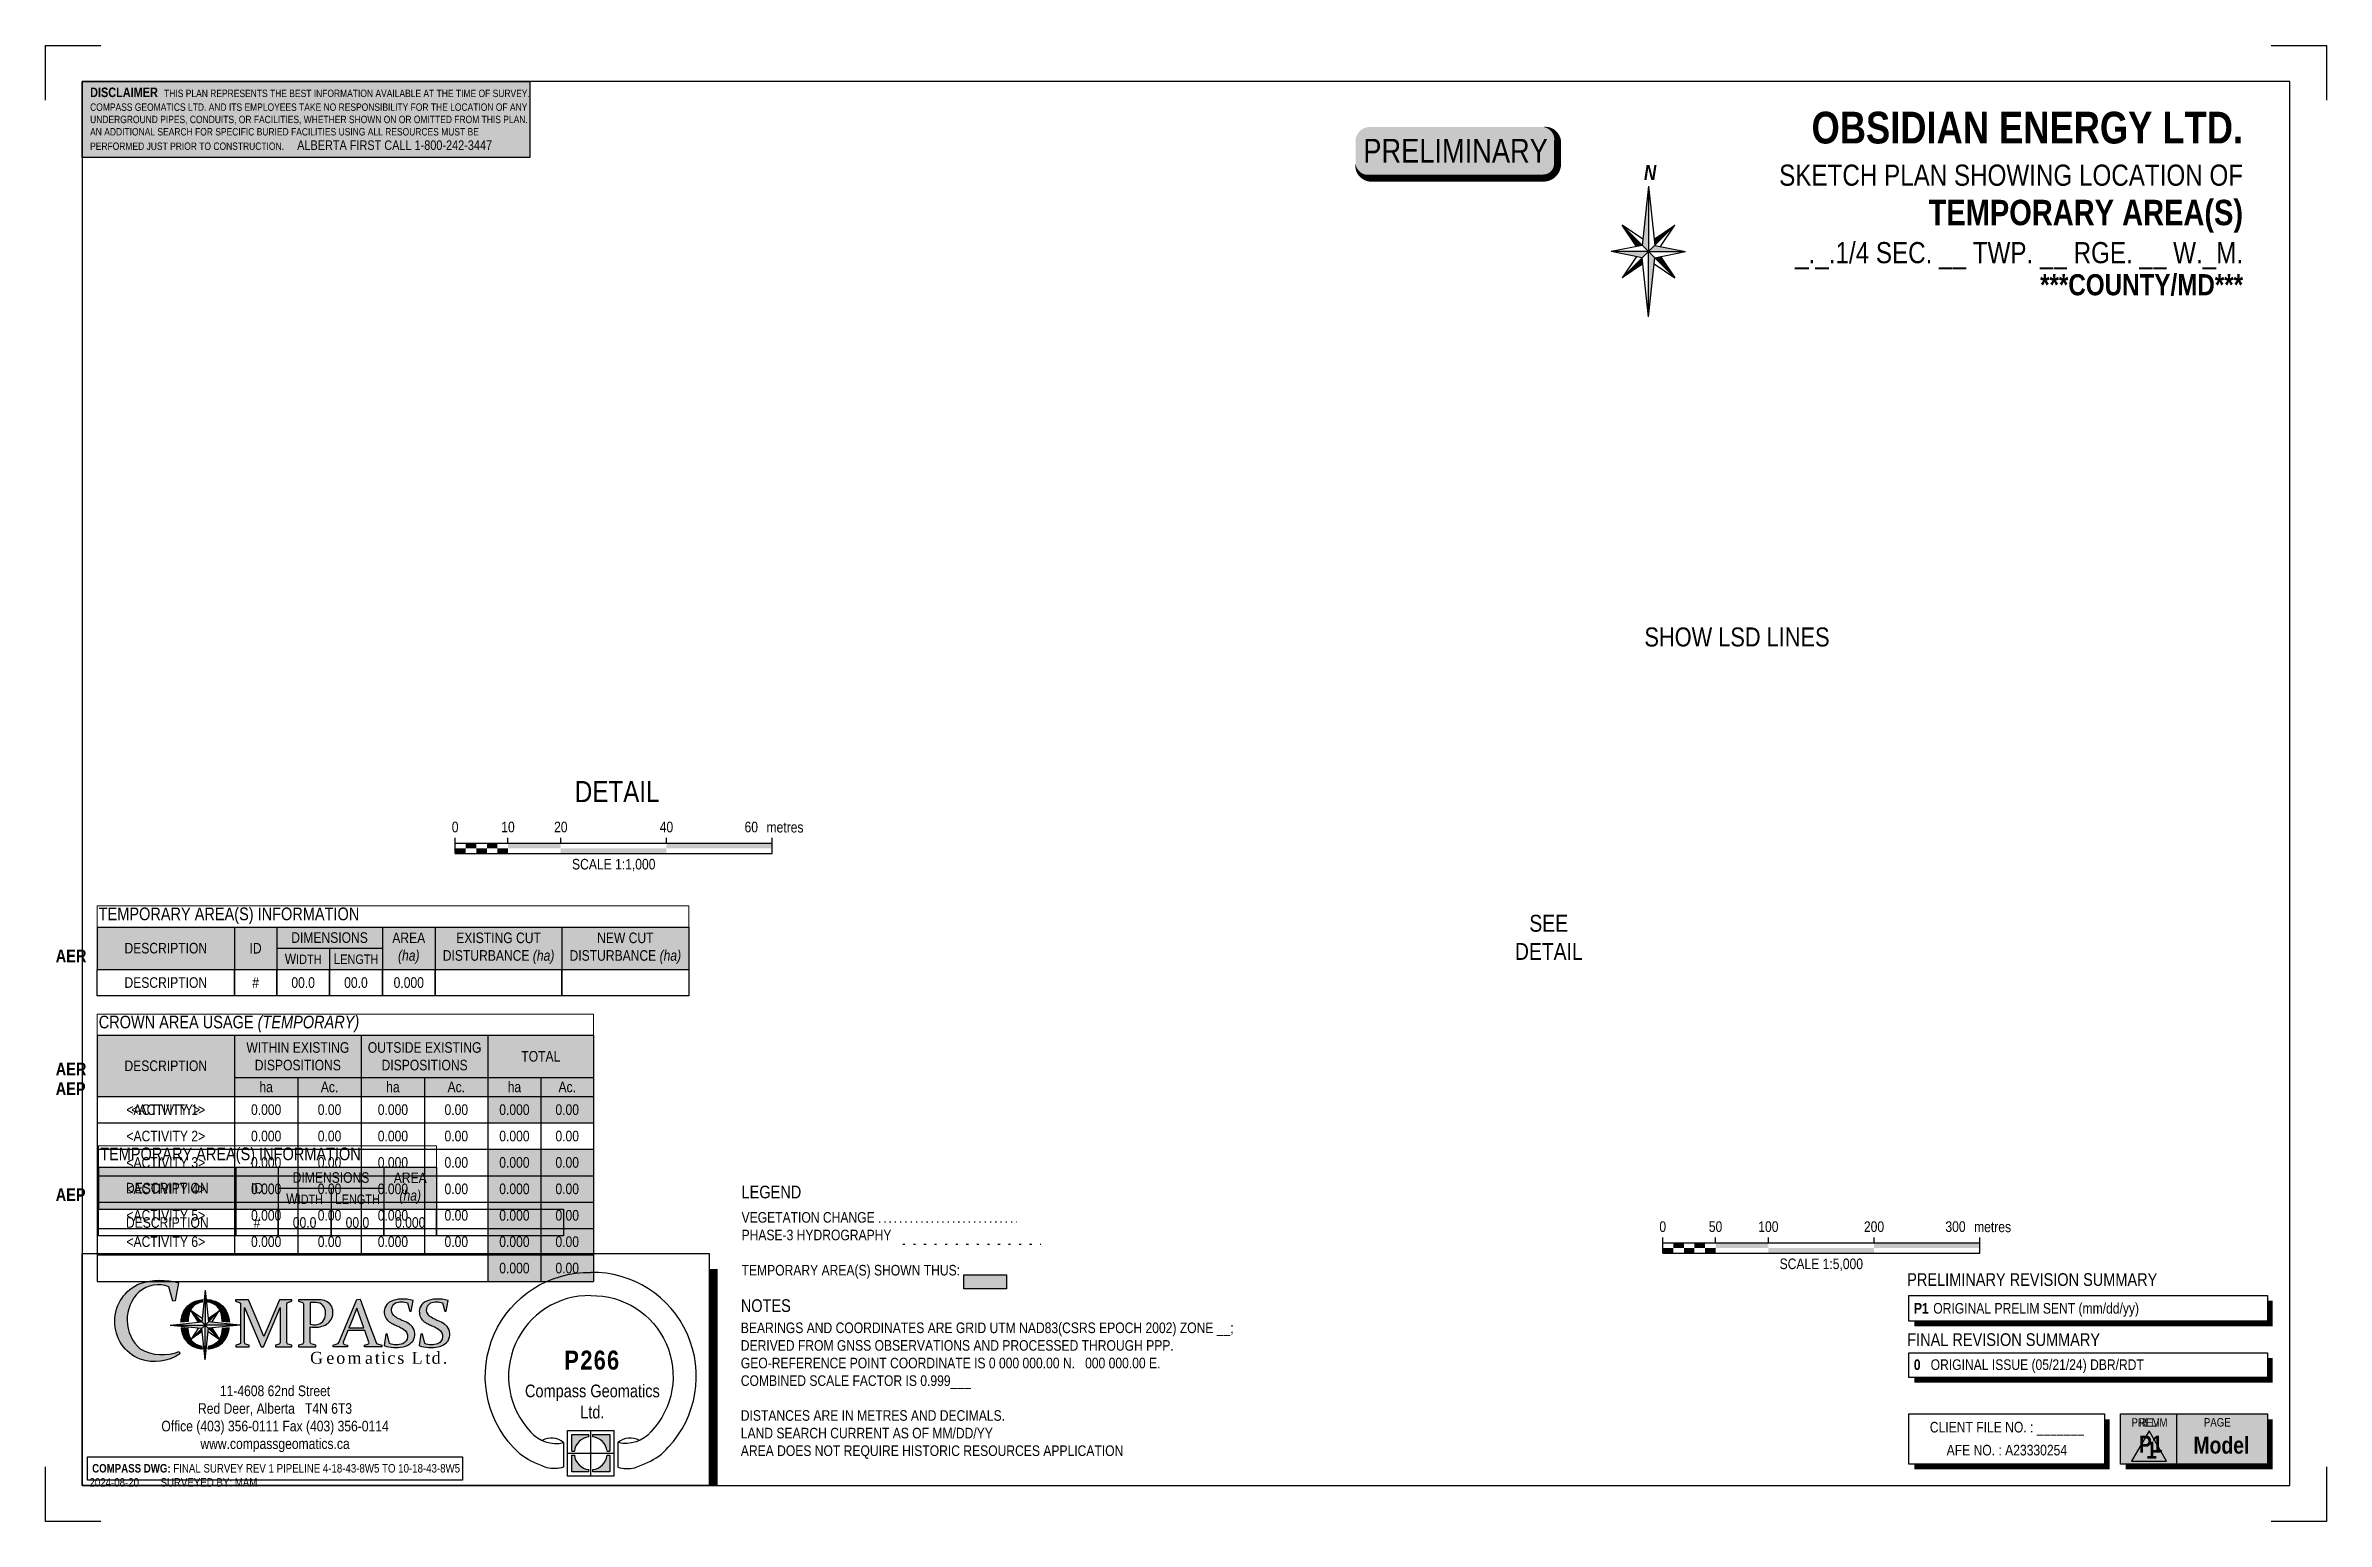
# Paper-space layout 'RTF' of a CAD drawing. Extents: x -1578 to 581, y 336 to 1733.
import ezdxf
from ezdxf.enums import TextEntityAlignment as Align

# ---------------------------------------------------------------- set-up
doc = ezdxf.new("R2010")
doc.units = 0
doc.header["$LTSCALE"] = 5
doc.linetypes.add('foc-TOPO', pattern=[1, 0.2, -0.8])
doc.linetypes.add('foc-WHEELTRACKS', pattern=[2, 0.4, -1.6])
doc.layers.get('Defpoints').update_dxf_attribs({"color": 9})
for name, color, linetype in [('AS-UNDERLAY-H', 141, 'Continuous'), ('CG-BORDER', 2, 'Continuous'), ('CG-LOGO', 7, 'Continuous'), ('CG-NORTH', 7, 'Continuous'), ('CG-NOTES', 7, 'Continuous'), ('CG-PRELIM', 7, 'Continuous'), ('CG-REVISION', 7, 'Continuous'), ('DETAIL-T', 7, 'Continuous'), ('L-2', 7, 'Continuous'), ('L-3', 7, 'Continuous'), ('L-DETAIL-T', 3, 'Continuous'), ('P-TEMP-H', 41, 'Continuous'), ('P-TEMP_WORKSPACE', 46, 'Continuous'), ('S-1', 1, 'Continuous'), ('S-2', 2, 'Continuous'), ('T-VEGETATION-CHANGE', 104, 'foc-TOPO'), ('T-WATER-P3', 160, 'foc-WHEELTRACKS')]:
    doc.layers.add(name, color=color, linetype=linetype)
doc.styles.add('0', font='ARIALN.TTF')
doc.styles.add('80', font='ARIALN.TTF', dxfattribs={"height": 10})
doc.styles.add('80CG', font='ARIALN.TTF', dxfattribs={"height": 10})
doc.styles.add('80L', font='ARIALN.TTF', dxfattribs={"height": 10})
doc.styles.add('BOLD', font='ARIALNB.TTF')

psp = doc.layouts.new('RTF')

# ---------------------------------------------------------------- texts
at = {"color": 6, "char_height": 12, "attachment_point": 1, "style": '80L'}
for insert in [(-1568.466057947853, 751.3420123893816), (-1568.466057947853, 651.077345119254)]:
    psp.add_mtext_dynamic_manual_height_columns('{\\fArial Narrow|b1|i0|c0|p34;AEP}', width=29.05587994542974, gutter_width=50, heights=[0], dxfattribs=dict(at, insert=insert))
at = {"layer": 'CG-NOTES', "style": '80'}
for s, insert, char_height, width, attachment_point in [('{\\fArial Narrow|b1|i0|c0|p34;\\H1.5x;\\C14;OBSIDIAN ENERGY LTD.\\L\\P}SKETCH PLAN SHOWING LOCATION OF\\P{\\fArial Narrow|b1|i0|c0|p34;\\H1.2x;TEMPORARY AREA(S)}\\P_._.1/4 SEC. __ TWP. __ RGE. __ W._M.', (502.1100860036963, 1670.152195404575), 20, 607.0966139251403, 3), ('{\\H1.2x;\\C14;LEGEND\\fArial Narrow|b1|i0|c0|p34;\\C256;\\P\\fArial Narrow|b0|i0|c0|p34;\\H0.25x; \\P\\H3.3333x;VEGETATION CHANGE\\PPHASE-3 }HYDROGRAPHY\\P\\PTEMPORARY AREA(S) SHOWN THUS:', (-919.2379609158629, 653.5634097627043), 10, 205.9390177353342, 1), ('11-4608 62nd Street\\PRed Deer, Alberta   T4N 6T3\\POffice (403) 356-0111^IFax (403) 356-0114\\Pwww.compassgeomatics.ca', (-1360.859029254536, 432.828065146975), 10, 219.7725784447476, 5), ('DISTANCES ARE IN METRES AND DECIMALS.\\PLAND SEARCH CURRENT AS OF MM/DD/YY{\\H1.2755x; }\\PAREA DOES NOT REQUIRE HISTORIC RESOURCES APPLICATION{\\H1.1837x; }', (-919.956951805842, 441.0245510866266), 10, 361.293724420191, 1), ('\\pi-0.029995; {\\fArial Narrow|b1|i0|c0|p34;\\C14;COMPASS DWG:} FINAL SURVEY REV 1 PIPELINE 4-18-43-8W5 TO 10-18-43-8W5 2024-08-20        SURVEYED BY: MAM', (-1536.513336842586, 390.0334856798061), 8, 350.4393271745104, 1)]:
    psp.add_mtext(s, dxfattribs=dict(at, insert=insert, char_height=char_height, width=width, attachment_point=attachment_point))
at = {"layer": 'CG-PRELIM', "insert": (184.1801041934211, 570.7018140668264), "char_height": 12, "attachment_point": 1, "style": '80L'}
psp.add_mtext_dynamic_manual_height_columns('{\\C14;PRELIMINARY REVISION SUMMARY}', width=258.6914505956552, gutter_width=45, heights=[0], dxfattribs=at)
at = {"layer": 'Defpoints', "color": 1, "insert": (-135.5344996745125, 1181.986050988445), "char_height": 18, "attachment_point": 1, "style": '80L'}
psp.add_mtext_dynamic_manual_height_columns('\\pi70.973;SHOW LSD LINES', width=315.2424563792839, gutter_width=45, heights=[0], dxfattribs=at)
at = {"layer": 'Defpoints', "color": 3, "char_height": 12, "attachment_point": 1, "style": '80L'}
for insert in [(-1568.466057947853, 877.0832689059403), (-1568.466057947853, 769.9652341977776)]:
    psp.add_mtext_dynamic_manual_height_columns('{\\fArial Narrow|b1|i0|c0|p34;AER}', width=29.05587994542974, gutter_width=50, heights=[0], dxfattribs=dict(at, insert=insert))
at = {"layer": 'DETAIL-T', "color": 3, "insert": (-1204.81519395846, 1036.640403890223), "char_height": 20, "width": 333.0587830396622, "attachment_point": 1, "style": '80CG'}
psp.add_mtext('\\pi127.72;DETAIL', dxfattribs=at)
at = {"layer": 'L-DETAIL-T', "insert": (-186.4576472292483, 909.9763957235164), "char_height": 16, "width": 60.70660126138752, "attachment_point": 1, "style": '80CG', "bg_fill": 3, "box_fill_scale": 1.5, "bg_fill_color": 256, "bg_fill_transparency": 0}
psp.add_mtext('\\pi12.924;SEE\\P\\pi-0.69718;DETAIL', dxfattribs=at)

# ---------------------------------------------------------------- blocks, each defined once
blk = doc.blocks.new('*U224')
at = {"layer": 'CG-NOTES'}
for p, q in [((-339.415299051645, 0), (0, 0)), ((-339.415299051645, -22.43489762052377), (-339.415299051645, 0)), ((0, 0), (0, -22.43489762052377)), ((-339.415299051645, -23.16159941467004), (-339.415299051645, -22.43489762052377)), ((0, -23.16159941467004), (-339.415299051645, -23.16159941467004)), ((0, -22.43489762052377), (0, -23.16159941467004))]:
    blk.add_line(p, q, dxfattribs=at)
at = {"layer": 'CG-NOTES', "const_width": 5, "flags": 128}
for points in [[(2.5, -22.48424573643843), (2.5, -25.66204991006093), (-334.415299051645, -25.66159941467004)], [(2.5, -22.48424573643843), (2.5, -5)]]:
    blk.add_lwpolyline(points, dxfattribs=at)
at = {"insert": (-341.0758834464814, 18.54966567302927), "char_height": 12, "attachment_point": 1, "style": '80L'}
blk.add_mtext_dynamic_manual_height_columns('{\\C14;FINAL REVISION SUMMARY}', width=182.551105047749, gutter_width=45, heights=[0], dxfattribs=at)
blk = doc.blocks.new('*U728')
at = {"layer": 'CG-NOTES'}
blk.add_blockref('*U224', (339.415299051645, 23.16159941467004), dxfattribs=at)
at = {"layer": 'CG-NOTES', "insert": (4.615035836903188, 4.008472746142956), "char_height": 10, "attachment_point": 7, "style": '80'}
blk.add_mtext_dynamic_manual_height_columns('{\\fArial Narrow|b1|i0|c0|p34;\\C14;0}   ORIGINAL ISSUE (05/21/24) DBR/RDT ', width=331.1614272377901, gutter_width=45, heights=[0], dxfattribs=at)
blk = doc.blocks.new('rev')
at = {"layer": 'AS-UNDERLAY-H'}
h = blk.add_hatch(color=256, dxfattribs=at)
h.dxf.hatch_style = 1
h.paths.add_polyline_path([(-71.48920120851291, -23.2343341194055), (-71.48920120851291, 24.15121538520362), (67.80372931059355, 24.15121538520362), (67.80372931059355, -23.2343341194055)])
blk.add_line((-18.50493860095776, 24.15121538520362), (-18.50493860095776, -23.2343341194055))
at = {"color": 5, "flags": 128}
blk.add_lwpolyline([(-44.35121070288324, 8.244430780008088), (-60.88110567645776, -20.38618715800044), (-27.82131572930871, -20.38618715800044)], close=True, dxfattribs=at)
at = {"layer": 'CG-NOTES', "flags": 128}
blk.add_lwpolyline([(-71.48920120851291, -23.2343341194055), (-71.48920120851291, 24.15121538520362), (67.80372931059355, 24.15121538520362), (67.80372931059355, -23.2343341194055)], close=True, dxfattribs=at)
at = {"layer": 'CG-NOTES', "const_width": 5, "flags": 128}
blk.add_lwpolyline([(70.30372931059355, 19.15121538520361), (70.30372931059355, -25.73433411940551), (-66.4892012085129, -25.73433411940551)], dxfattribs=at)
at = {"attachment_point": 1}
for s, width, insert, char_height, style in [('\\pi4.196;REV.', 28.28831814996496, (-57.68004170995936, 20.11269804641688), 8, '80L'), ('\\pi3.528;PAGE', 31.32877365101612, (3.974971449725671, 20.24238883079943), 8, '80L'), ('\\pi6.7268;{\\fArial Narrow|b1|i0|c0|p34;\\C14;1}', 19.21618074828581, (-53.92870011020904, -2.041559481818325), 16, '80')]:
    blk.add_mtext_dynamic_manual_height_columns(s, width=width, gutter_width=45, heights=[0], dxfattribs=dict(at, insert=insert, char_height=char_height, style=style))
at = {"layer": 'CG-NOTES', "linetype": 'Continuous', "insert": (24.12915164537253, -5.512694861928821), "char_height": 16, "attachment_point": 5, "style": '80CG'}
blk.add_mtext('{\\fArial Narrow|b1|i0|c0|p34;\\C14;Model}', dxfattribs=at)
blk = doc.blocks.new('blk_Prelim_page')
h = blk.add_hatch(color=141)
h.dxf.hatch_style = 1
h.paths.add_polyline_path([(-71.48920120851291, -23.2343341194055), (-71.48920120851291, 24.15121538520362), (67.80372931059355, 24.15121538520362), (67.80372931059355, -23.2343341194055)])
blk.add_line((-18.50493860095776, 24.15121538520362), (-18.50493860095776, -23.2343341194055))
at = {"layer": 'CG-NOTES', "flags": 128}
blk.add_lwpolyline([(-71.48920120851291, -23.2343341194055), (-71.48920120851291, 24.15121538520362), (67.80372931059355, 24.15121538520362), (67.80372931059355, -23.2343341194055)], close=True, dxfattribs=at)
at = {"layer": 'CG-NOTES', "const_width": 5, "flags": 128}
blk.add_lwpolyline([(70.30372931059355, 19.15121538520361), (70.30372931059355, -25.73433411940551), (-66.4892012085129, -25.73433411940551)], dxfattribs=at)
at = {"attachment_point": 1}
for s, width, insert, char_height, style in [('\\pi-2.2187;PRELIM', 28.28831814996496, (-58.76110191894418, 20.11269804641688), 8, '80L'), ('\\pi11.724;{\\fArial Narrow|b1|i0|c0|p34;\\C14;P1}', 41.55499159719733, (-65.69861088908533, 3.5996721808105), 16, '80'), ('\\pi3.528;PAGE', 31.32877365101612, (3.974971449725671, 20.24238883079943), 8, '80L')]:
    blk.add_mtext_dynamic_manual_height_columns(s, width=width, gutter_width=45, heights=[0], dxfattribs=dict(at, insert=insert, char_height=char_height, style=style))
at = {"layer": 'CG-NOTES', "linetype": 'Continuous', "insert": (24.12915164537253, -5.512694861928821), "char_height": 16, "attachment_point": 5, "style": '80CG'}
blk.add_mtext('{\\fArial Narrow|b1|i0|c0|p34;\\C14;Model}', dxfattribs=at)
blk = doc.blocks.new('FileNumbers')
at = {"layer": 'CG-NOTES', "flags": 128}
blk.add_lwpolyline([(0, -47.38554950460911), (0, 0), (185.1235105252384, 0), (185.1235105252384, -47.38554950460911)], close=True, dxfattribs=at)
at = {"layer": 'CG-NOTES', "const_width": 5, "flags": 128}
blk.add_lwpolyline([(187.6235105252384, -5), (187.6235105252384, -49.88554950460912), (5, -49.88554950460912)], dxfattribs=at)
at = {"layer": 'CG-NOTES', "char_height": 10, "attachment_point": 5, "style": '80'}
for s, width, insert in [('CLIENT FILE NO. : _______', 184.7761450074072, (92.66166874186683, -13.94349711527729)), ('AFE NO. : A23330254', 184.8655226987527, (92.66166874186683, -34.29014700782455))]:
    blk.add_mtext_dynamic_manual_height_columns(s, width=width, gutter_width=45, heights=[0], dxfattribs=dict(at, insert=insert))
blk = doc.blocks.new('*U389')
at = {"layer": 'CG-NOTES'}
for p, q in [((-172.7946911344588, 20.72661459878555), (166.6206079171861, 20.72661459878555)), ((-172.7946911344588, -1.708283021738225), (-172.7946911344588, 20.72661459878555)), ((166.6206079171861, 20.72661459878555), (166.6206079171861, -1.708283021738225)), ((-172.7946911344588, -3.582006822721269), (-172.7946911344588, -1.708283021738225)), ((166.6206079171861, -3.582006822721269), (-172.7946911344588, -3.582006822721269)), ((166.6206079171861, -1.708283021738225), (166.6206079171861, -3.582006822721269))]:
    blk.add_line(p, q, dxfattribs=at)
at = {"layer": 'CG-NOTES', "const_width": 5, "flags": 128}
for points in [[(169.1206079171861, -1.757631137652879), (169.1206079171861, -6.082457318112152), (-167.7946911344588, -6.082006822721269)], [(169.1206079171861, -1.757631137652879), (169.1206079171861, 15.72661459878555)]]:
    blk.add_lwpolyline(points, dxfattribs=at)
blk = doc.blocks.new('cg-north')
at = {"linetype": 'Continuous'}
for points in [[(-0.314496542834604, 62.00157715313548), (-6.198857254864378, 6.015624758766989), (-0.3144965428336945, 0.1312640467353958)], [(-25.20421929739177, 25.0209868012953), (-11.64726411257288, 4.921974192403467), (-6.198857254864378, 6.015624758766989)], [(24.57522621172393, 25.0209868012953), (4.962723075500889, 11.79218639931332), (5.569864169195625, 6.015624758766989)], [(-0.314496542834604, 0.1312640467369874), (-35.51388002604336, 0.1312640467369874), (-6.198857254864832, -5.753096665292787)], [(5.569864169195625, 6.015624758766989), (-0.314496542834604, 0.1312640467369874), (34.88488694036778, 0.1312640467369874)], [(5.569864169195625, -5.753096665293014), (-0.314496542834604, 0.1312640467369874), (-0.314496542834604, -61.7390490596631)], [(-5.591716161169641, -11.52965830583934), (-6.198857254864378, -5.753096665293014), (-25.20421929739268, -24.7584587078195)], [(11.01827102690186, -4.659446098930175), (5.569864169195625, -5.753096665293014), (24.57522621172393, -24.75845870782269)]]:
    blk.add_hatch(color=14, dxfattribs=at).paths.add_polyline_path(points)
at = {"color": 14, "linetype": 'Continuous'}
for p, q in [((-0.314496542834604, 62.00157715313548), (-6.198857254864378, 6.015624758766989)), ((-0.314496542834604, 62.00157715313548), (-0.314496542834604, 0.1312640467369874)), ((-0.314496542834604, 62.00157715313548), (5.569864169195625, 6.015624758766989)), ((-0.314496542834604, 0.1312640467369874), (-25.20421929739177, 25.0209868012953)), ((-11.64726411257288, 4.921974192403467), (-25.20421929739177, 25.0209868012953)), ((-5.591716161169641, 11.79218639931332), (-25.20421929739268, 25.02098680129689)), ((-0.314496542834604, 0.1312640467369874), (24.57522621172393, 25.0209868012953)), ((4.962723075500889, 11.79218639931332), (24.57522621172393, 25.0209868012953)), ((11.01827102690231, 4.921974192403922), (24.57522621172529, 25.0209868012953)), ((-6.198857254864378, 6.015624758766989), (-35.51388002603699, 0.1312640467369874)), ((-0.314496542834604, 0.1312640467369874), (-35.51388002603699, 0.1312640467369874)), ((-6.198857254864378, -5.753096665293014), (-35.5138800260379, 0.1312640467358506)), ((-0.314496542834604, 0.1312640467369874), (-25.20421929739268, -24.7584587078195)), ((-0.314496542834604, 0.1312640467369874), (24.57522621172211, -24.75845870782109)), ((-0.314496542834604, -61.73904905966151), (-0.314496542834604, 0.1312640467369874)), ((-0.314496542834604, 0.1312640467369874), (34.88488694036823, 0.1312640467369874)), ((5.569864169195625, 6.015624758766989), (34.88488694036823, 0.1312640467369874)), ((5.569864169195625, -5.753096665293014), (34.88488694036914, 0.1312640467358506)), ((-11.64726411257152, -4.659446098929947), (-25.20421929739405, -24.75845870782109)), ((-5.591716161169641, -11.52965830583934), (-25.20421929739268, -24.7584587078195)), ((-0.314496542834604, -61.73904905966151), (-6.198857254864378, -5.753096665293014)), ((-0.314496542834604, -61.73904905966151), (5.569864169195625, -5.753096665293014)), ((4.962723075500889, -11.52965830583934), (24.57522621172393, -24.75845870782269)), ((10.92792202759301, -4.525498199009006), (11.01827102690276, -4.659446098929947)), ((11.01827102690186, -4.659446098930175), (24.57522621172393, -24.75845870782269))]:
    blk.add_line(p, q, dxfattribs=at)
at = {"color": 14, "linetype": 'Continuous', "insert": (-10.16902498138961, 81.98152299675554), "char_height": 14, "width": 22.78182089386305, "attachment_point": 1, "style": '80CG'}
blk.add_mtext('\\pi5.6372;{\\fArial Narrow|b1|i1|c0|p34;N}', dxfattribs=at)
blk = doc.blocks.new('c_logo')
h = blk.add_hatch(color=256)
edge = h.paths.add_edge_path()
edge.add_arc((-141.8089468730341, -18.9137527942151), 62.9708570119018, 74.16606331242139, 107.5113401744521, ccw=False)
edge.add_line((-124.6273404999539, 41.66777273340642), (-127.7623322710215, 24.44524445400219))
edge.add_line((-127.7623322710214, 24.44524445400219), (-129.9305948524207, 24.25952652479239))
edge.add_line((-129.9305948524208, 24.25952652479282), (-133.7095658091392, 38.0026547924912))
edge.add_arc((-143.4949280717064, 10.54769984391072), 29.14666131546176, 70.38316173537258, 129.1598241253034)
edge.add_arc((-136.2077340152801, 6.598786887816459), 36.94546430244097, 134.0613010289029, 228.3205995268508)
edge.add_arc((-139.8395432490961, 16.82426458950146), 43.22716975444176, 241.0324741524257, 291.7343780988957)
edge.add_line((-123.8323415794838, -23.32990953583248), (-123.2532579984159, -25.71692193012922))
edge.add_arc((-147.2643032922891, 10.44430850187694), 43.40696813256002, 251.5178702026953, 303.5841475956417, ccw=False)
edge.add_arc((-146.142104267862, 5.152480626673252), 38.84072533910528, 112.1025592446124, 247.4698342886455, ccw=False)
h = blk.add_hatch(color=256)
edge = h.paths.add_edge_path()
edge.add_arc((-89.03258730196795, 1.761478918800776), 33.35754330323901, 166.6682479576001, 175.6600605426517, ccw=False)
edge.add_arc((-102.282851818293, 5.613525035215332), 19.58837538490235, 121.65313960918729, 168.6953159440978, ccw=False)
edge.add_arc((-99.63140272901852, 0.8843975218451305), 25.00642618681784, 95.07361844220702, 121.13826820860791, ccw=False)
edge.add_line((-101.8428626652736, 25.79284579922898), (-102.1014743410904, 23.33232006338946))
edge.add_arc((-99.88857556712072, 6.395869178267901), 17.0804065984382, 97.44403620958587, 127.0912041308551)
edge.add_arc((-98.65365477405885, 8.369213005512393), 16.39600299650218, 134.7147770179336, 171.0441872735511)
edge.add_arc((-73.7978188470762, 3.176543310063095), 41.77617592153, 169.3158574498322, 177.503436806794)
edge.add_line((-115.5343423360638, 4.996291006809486), (-122.2944820347567, 4.28577169348955))
at = {"linetype": 'Continuous'}
for points in [[(-99.39700652040665, 34.71345421383603), (-102.5353322334894, 4.854279603506199), (-99.39700652040626, 1.715953890422667)], [(-99.39700652040665, 1.71595389042352), (-132.3945068438201, 1.71595389042352), (-102.5353322334894, -1.422371822659158)], [(-112.6715253228368, 14.99047269285455), (-105.6161651084483, 4.530471020202356), (-102.5353322334894, 4.854279603506199)], [(-96.25868080732401, 4.854279603506199), (-99.39700652040665, 1.71595389042352), (-66.39950619699334, 1.71595389042352)], [(-96.25868080732401, -1.422371822659158), (-99.39700652040665, 1.71595389042352), (-99.39700652040665, -31.28154643298961)], [(-86.12248771797567, 14.99047269285455), (-96.58248939062828, 7.935112478464247), (-96.25868080732401, 4.854279603506199)], [(-102.2115236501855, -4.503204697617206), (-102.5353322334894, -1.422371822659158), (-112.6715253228377, -11.55856491200666)], [(-93.1778479323659, -1.098563239355314), (-96.25868080732442, -1.422371822659158), (-86.12248771797522, -11.55856491200921)]]:
    blk.add_hatch(color=14, dxfattribs=at).paths.add_polyline_path(points)
h = blk.add_hatch(color=256)
edge = h.paths.add_edge_path()
edge.add_arc((-99.09630943821298, 0.8843975218451305), 25.00642618681791, 58.86173179139212, 85.0802867408845, ccw=False)
edge.add_arc((-96.4448603489384, 5.613525035215332), 19.58837538490228, 11.304684055902214, 58.346860390812594, ccw=False)
edge.add_arc((-109.6951248652656, 1.76147891879907), 33.35754330324143, 4.327839473354686, 13.331752042401888, ccw=False)
edge.add_line((-76.43269778254148, 4.278747238641358), (-83.19306519072467, 4.989290485193009))
edge.add_arc((-124.9298933201556, 3.176543310064801), 41.77617592152969, 2.486952932341365, 10.68414255016545)
edge.add_arc((-100.074057393173, 8.369213005512393), 16.39600299650216, 8.955812726448892, 45.28522298206638)
edge.add_arc((-98.83913660011068, 6.395869178270459), 17.08040659843566, 52.90879586913996, 82.78327462733122)
edge.add_line((-96.69344742814769, 23.34096603680763), (-96.95176528245213, 25.79869624769216))
h = blk.add_hatch(color=256)
edge = h.paths.add_edge_path()
edge.add_line((-48.59432778723555, 2.465953890423691), (-58.3451783960329, 25.55588327584942))
edge.add_line((-58.3451783960329, 25.55588327584985), (-70.58449483210575, 25.55588327584985))
edge.add_line((-70.58449483210575, 25.55588327584985), (-70.58449483210575, 24.22734889456294))
edge.add_line((-70.58449483210575, 24.22734889456251), (-66.79581749715771, 23.04118853763398))
edge.add_arc((-67.24398675071483, 21.60970527885468), 1.499999999999768, -1.6427748050773516e-11, 72.615688045343, ccw=False)
edge.add_line((-65.7439867507149, 21.60970527885468), (-65.7439867507149, 2.465953890424117))
edge.add_line((-65.7439867507149, 2.465953890423691), (-65.7439867507149, -14.89141098138461))
edge.add_arc((-67.24398675071483, -14.89141098138418), 1.499999999999914, -73.4239949790367, 0, ccw=False)
edge.add_line((-66.81605624303097, -16.32907418276147), (-70.46272702796341, -17.41453124868471))
edge.add_line((-70.46272702796341, -17.41453124868428), (-70.46272702796341, -18.8858520004284))
edge.add_line((-70.46272702796341, -18.88585200042882), (-57.59664376603154, -18.88585200042882))
edge.add_line((-57.59664376603154, -18.88585200042882), (-57.59664376603154, -17.50490818183223))
edge.add_line((-57.59664376603154, -17.50490818183181), (-61.07786582783007, -16.40491532212564))
edge.add_arc((-60.62592236233695, -14.97461916258487), 1.500000000000069, 180, 252.4645608912655, ccw=False)
edge.add_line((-62.12592236233684, -14.97461916258487), (-62.12592236233684, 2.465953890423693))
edge.add_line((-62.12592236233684, 2.465953890423691), (-62.12592236233684, 18.40336857929315))
edge.add_line((-62.12592236233684, 18.40336857929315), (-46.37872742198021, -18.88585200042882))
edge.add_line((-46.37872742198021, -18.88585200042882), (-44.060751084324, -18.88585200042882))
edge.add_line((-44.060751084324, -18.88585200042882), (-35.02860911452456, 2.465953890423691))
edge.add_line((-35.02860911452456, 2.465953890423691), (-28.32454957899327, 18.31421871642035))
edge.add_line((-28.32454957899324, 18.31421871642078), (-28.32454957899324, 2.465953890424117))
edge.add_line((-28.32454957899324, 2.465953890423691), (-28.32454957899324, -15.00522111560727))
edge.add_arc((-29.82454957899319, -15.00522111560684), 1.499999999999914, -73.4239949790367, 0, ccw=False)
edge.add_line((-29.39661907130938, -16.44288431698413), (-32.66093655593278, -17.41453124868471))
edge.add_line((-32.66093655593278, -17.41453124868428), (-32.66093655593278, -18.8858520004284))
edge.add_line((-32.66093655593278, -18.88585200042882), (-17.25283311256658, -18.88585200042882))
edge.add_line((-17.25283311256658, -18.88585200042882), (-17.25283311256615, -17.50490818183266))
edge.add_line((-17.25283311256612, -17.50490818183266), (-21.00098821903495, -16.32057010141153))
edge.add_arc((-20.54904475354147, -14.89027394187076), 1.499999999999791, 179.9999999999837, 252.4645608912451, ccw=False)
edge.add_line((-22.04904475354135, -14.8902739418699), (-22.04904475354135, 2.465953890424117))
edge.add_line((-22.04904475354135, 2.465953890423691), (-22.04904475354135, 21.67159829839704))
edge.add_arc((-20.54904475354147, 21.67159829839704), 1.499999999999914, 107.38431195463659, 180, ccw=False)
edge.add_line((-20.99721400709808, 23.10308155717678), (-17.40622721117629, 24.22734889456208))
edge.add_line((-17.40622721117631, 24.22734889456251), (-17.40622721117631, 25.55588327584985))
edge.add_line((-17.40622721117631, 25.55588327584985), (-29.0744749244385, 25.55588327584985))
edge.add_line((-29.0744749244385, 25.55588327584985), (-38.84186983931795, 2.465953890424117))
edge.add_line((-38.84186983931795, 2.465953890423691), (-43.72223206513979, -9.071126380371908))
edge.add_line((-43.72223206513979, -9.07112638037148), (-48.59432778723555, 2.465953890424116))
h = blk.add_hatch(color=256)
h.paths.add_polyline_path([(7.558605911599328, 25.55588327580295), (-11.0900939240538, 25.55588327584985), (-11.0900939240538, 24.23823740247542), (-7.331067049742272, 23.04512976490088, -0.3268053015718586), (-6.284854817625614, 21.61541767440156), (-6.284854817625614, -14.87691821425102, -0.3318029921495306), (-7.356924309941746, -16.31458141562831), (-11.0522845844514, -17.41453124868428), (-11.0522845844514, -18.88585200042882), (5.268716431381562, -18.88585200042882), (5.268716431381562, -17.50490818183181), (1.048056534506827, -16.17126853822554, -0.3271622047264688), (0, -14.74097237868392), (0, 0, 0.1356933777422112), (12.60967397599177, 0.96595389042335, 0.5183064180288013), (18.75064309159302, 21.82977656885754, 0.2017979932081777)])
h.paths.add_polyline_path([(-2.9559e-12, 22.87025782613199, -0.0590895165284061), (7.310833558562876, 22.83251037596159, -0.2364589739569613), (13.29942082717241, 18.67631952347039, -0.297964476037825), (11.93665314891905, 5.05088252759009, -0.2699589374071311), (0.5050838495090489, 2.465953890423691, -0.0114553398463553), (0, 2.637759163995383)], flags=16)
h = blk.add_hatch(color=256)
h.paths.add_polyline_path([(47.38917094694261, 26.0747598103805), (44.09159214972521, 25.78730539760245), (34.3912354473689, 2.465953890423691), (27.14499143913247, -14.95528213296978, -0.2255406639426936), (25.70943089207037, -16.2476731878462), (21.78928763241675, -17.41453124868428), (21.78928763241675, -18.88585200042882), (34.65537089434906, -18.88585200042882), (35.29094081245194, -18.88585200042882), (35.29094081245194, -17.50490818183181), (32.38417490251368, -16.58643136851424, -0.4344595725520308), (31.44017973504208, -14.60717680162503), (35.78369310047083, -3.562117597796826), (51.75874954248133, -3.562117597796826), (55.68821559868059, -14.51736951929149, -0.4304407640583161), (54.70422347154215, -16.46146580931571), (51.50233184175465, -17.41453124868428), (51.50233184175465, -18.88585200042882), (67.82260334315129, -18.88585200042882), (67.82260334315129, -17.50490818183181), (63.85597222351737, -16.2515362821864, -0.2322908187213714), (62.42167012279868, -14.88135850157476), (56.05452719070274, 2.465953890423691)])
h.paths.add_polyline_path([(44.13845153114311, 17.6830804105603), (49.59658088884783, 2.465953890423691), (50.8649298477626, -1.070170908860745), (36.76366102545717, -1.070170908860745), (38.15425613627315, 2.465953890423691)], flags=16)
h = blk.add_hatch(color=256)
edge = h.paths.add_edge_path()
edge.add_arc((103.2767795989069, 50.79210388957449), 54.14188244395035, 243.1997032005055, 248.1344618700525)
edge.add_arc((69.87811550702122, -30.22056499854552), 33.49157174677647, 55.76473136307402, 66.723874593412, ccw=False)
edge.add_arc((84.54215770040594, -9.000821173706015), 7.700827927235223, -65.64780493678592, 57.14280774353489, ccw=False)
edge.add_arc((81.8276175667383, 0.6693944768710481), 17.69491736939631, 248.3428280516119, 289.44247052672847, ccw=False)
edge.add_line((75.29727051062581, -15.77641556813688), (73.08045851975169, -6.701136834603716))
edge.add_line((73.08045851975169, -6.701136834604143), (71.65025677699634, -6.879784547923008))
edge.add_line((71.65025677699634, -6.879784547923008), (70.14854328950821, -17.81299376212899))
edge.add_arc((81.23663443062458, 14.19038004987953), 33.86977561934618, 250.8905218201523, 281.4155414774213)
edge.add_arc((84.63175870726917, -3.128665093898064), 16.22167760136036, 281.7683286632087, 321.9947523172481)
edge.add_arc((87.27099664244282, -6.993338573668098), 11.84788654995973, 328.8789264098236, 398.3500034312464)
edge.add_arc((79.65961411014338, -17.5851383581255), 24.65074191265206, 46.70964202867931, 54.43017768423636)
edge.add_arc((79.65961411019282, -17.58513835807008), 24.65074191257824, 54.4301776842549, 70.30909194098133)
edge.add_arc((139.3547082119348, 119.5594075825985), 124.9883619642713, 243.6165751633001, 245.7228211776466, ccw=False)
edge.add_arc((89.49043782709612, 20.56901031969033), 14.16668255559051, 223.2297265209252, 246.37375808542248, ccw=False)
edge.add_arc((84.70702603746294, 16.09491403024122), 7.617021026083272, 121.27226692783799, 223.3530360130308, ccw=False)
edge.add_arc((86.60919235381033, 7.459770820680375), 16.23825572627472, 69.6826362373834, 111.1396533806963, ccw=False)
edge.add_line((92.24743735401137, 22.6877431856937), (94.27447698024298, 14.72671322018698))
edge.add_line((94.27447698024298, 14.72671322018698), (95.64154966584387, 14.9151403681094))
edge.add_line((95.64154966584387, 14.9151403681094), (97.57430694742015, 24.94886394015168))
edge.add_arc((87.24880380100772, -14.39743155427862), 40.67858139563823, 75.2956461111515, 91.68432224983955)
edge.add_arc((85.9634589457956, 5.555505087902191), 20.70826340517532, 89.7518440063165, 117.2210048192214)
edge.add_arc((80.52369494034383, 14.40760681878544), 10.3782342852511, 112.8656776775466, 186.9967471490949)
edge.add_arc((81.92974400426624, 14.16931069093635), 11.75186255713215, 185.0081504046308, 240.0685385104642)
edge.add_arc((103.2767795991806, 50.79210389017475), 54.14188244460953, 239.8289642661028, 243.1997032005333)
h = blk.add_hatch(color=256)
edge = h.paths.add_edge_path()
edge.add_arc((136.4648169051394, 50.79210389035894), 54.14188244481046, 243.1997032005447, 248.1344618700134)
edge.add_arc((103.0661528128989, -30.22056499854552), 33.49157174677647, 55.76473136307402, 66.723874593412, ccw=False)
edge.add_arc((117.7301950062845, -9.000821173706868), 7.700827927235477, -65.64780493677767, 57.1428077435437, ccw=False)
edge.add_arc((115.0156548726169, 0.6693944768736059), 17.69491736939901, 248.3428280516124, 289.4424705267283, ccw=False)
edge.add_line((108.4853078165035, -15.77641556813688), (106.2684958256294, -6.701136834603716))
edge.add_line((106.2684958256294, -6.701136834604143), (104.8382940828741, -6.879784547923008))
edge.add_line((104.8382940828741, -6.879784547923008), (103.3365805953876, -17.81299376212899))
edge.add_arc((114.4246717365031, 14.19038004987612), 33.86977561934268, 250.8905218201519, 281.4155414774211)
edge.add_arc((117.8197960131477, -3.128665093895506), 16.22167760136268, 281.7683286632039, 321.9947523172428)
edge.add_arc((120.4590339483205, -6.993338573668949), 11.84788654996053, 328.8789264098331, 398.3500034312512)
edge.add_arc((112.8476514163681, -17.58513835770344), 24.65074191210689, 46.70964202859376, 54.43017768432181)
edge.add_arc((112.8476514160714, -17.58513835806411), 24.65074191257289, 54.43017768424846, 70.3090919409748)
edge.add_arc((172.5427455178142, 119.5594075825985), 124.9883619642713, 243.6165751633001, 245.7228211776466, ccw=False)
edge.add_arc((122.6784751329755, 20.56901031969033), 14.16668255559051, 223.2297265209252, 246.37375808542248, ccw=False)
edge.add_arc((117.8950633433423, 16.09491403024122), 7.617021026083272, 121.27226692783799, 223.3530360130308, ccw=False)
edge.add_arc((119.7972296596889, 7.459770820682081), 16.23825572627243, 69.68263623738358, 111.13965338069619, ccw=False)
edge.add_line((125.4354746598891, 22.6877431856937), (127.4625142861224, 14.72671322018698))
edge.add_line((127.4625142861224, 14.72671322018698), (128.8295869717233, 14.9151403681094))
edge.add_line((128.8295869717233, 14.9151403681094), (130.7623442532996, 24.94886394015168))
edge.add_arc((120.4368411068872, -14.39743155427862), 40.67858139563823, 75.2956461111515, 91.68432224983955)
edge.add_arc((119.1514962516742, 5.555505087898779), 20.70826340517873, 89.75184400631422, 117.2210048192192)
edge.add_arc((113.7117322462215, 14.40760681878544), 10.3782342852511, 112.8656776775466, 186.9967471490949)
edge.add_arc((115.117781310144, 14.16931069093635), 11.75186255713215, 185.0081504046308, 240.0685385104642)
edge.add_arc((136.4648169050584, 50.79210389017475), 54.14188244460953, 239.8289642661028, 243.1997032005333)
h = blk.add_hatch(color=256)
edge = h.paths.add_edge_path()
edge.add_arc((-89.03258730196625, 3.033451240814599), 33.35754330324121, 186.7163847331005, 193.3317520424035)
edge.add_arc((-102.282851818293, -0.818594875602514), 19.58837538490235, 191.3046840559022, 238.3468603908127)
edge.add_arc((-99.63140272901852, 3.910532637767687), 25.00642618681748, 238.8617317913916, 264.5935532892519)
edge.add_line((-101.9875164489492, -20.98464920080318), (-102.2467961657503, -18.51776747957444))
edge.add_arc((-99.88857556712117, -1.600939018655935), 17.08040659843774, 232.9087958691452, 262.0640601260245, ccw=False)
edge.add_arc((-98.65365477405885, -3.574282845900426), 16.39600299650218, 188.9558127264489, 225.2852229820664, ccw=False)
edge.add_arc((-73.7978188470762, 1.618386849547164), 41.77617592152969, 184.3813010995072, 190.6841425501655, ccw=False)
edge.add_line((-115.4519137933353, -1.573046814910128), (-122.1612059543069, -0.8678717931569224))
h = blk.add_hatch(color=256)
edge = h.paths.add_edge_path()
edge.add_arc((-124.9298933201556, 1.618386849547164), 41.77617592152969, 349.31585744983454, 355.62836183744616, ccw=False)
edge.add_arc((-100.074057393173, -3.574282845900426), 16.39600299650216, 314.7147770179336, 351.0441872735511, ccw=False)
edge.add_arc((-98.83913660011031, -1.600939018657641), 17.08040659843609, 277.7081575009974, 307.0912041308572, ccw=False)
edge.add_line((-96.54818819791672, -18.52700899920506), (-96.8071530843663, -20.99089530972989))
edge.add_arc((-99.09630943821298, 3.910532637767687), 25.00642618681787, 275.252365049833, 301.1382682086079)
edge.add_arc((-96.4448603489384, -0.818594875602514), 19.58837538490228, 301.6531396091874, 348.6953159440978)
edge.add_arc((-109.6951248652635, 3.033451240812894), 33.35754330323906, 346.6682479575994, 353.2958180056096)
edge.add_line((-76.56567606842867, -0.8608160388388341), (-83.27526073078387, -1.566021803725732))
at = {"color": 14, "linetype": 'Continuous'}
for p, q in [((-99.39700652040665, 34.71345421383603), (-102.5353322334894, 4.854279603506199)), ((-99.39700652040665, 34.71345421383603), (-99.39700652040665, 1.71595389042352)), ((-99.39700652040665, 34.71345421383603), (-96.25868080732401, 4.854279603506199)), ((-132.3945068438191, 1.71595389042352), (-102.5353322334894, 4.854279603506199)), ((-132.3945068438191, 1.71595389042352), (-102.5353322334894, -1.422371822659158)), ((-132.3945068438191, 1.71595389042352), (-99.39700652040665, 1.71595389042352)), ((-99.39700652040665, 1.71595389042352), (-112.6715253228373, 14.99047269285455)), ((-105.6161651084483, 4.530471020202356), (-112.6715253228373, 14.99047269285455)), ((-102.2115236501855, 7.935112478464247), (-112.6715253228377, 14.9904726928554)), ((-99.39700652040665, 1.71595389042352), (-112.6715253228377, -11.55856491200666)), ((-99.39700652040665, 1.71595389042352), (-86.12248771797567, 14.99047269285455)), ((-66.39950619699414, 1.71595389042352), (-99.39700652040665, 1.71595389042352)), ((-99.39700652040665, 1.71595389042352), (-86.12248771797647, -11.55856491200751)), ((-99.39700652040665, -31.28154643298876), (-99.39700652040665, 1.71595389042352)), ((-96.58248939062788, 7.9351124784651), (-86.12248771797567, 14.99047269285455)), ((-66.39950619699414, 1.71595389042352), (-96.25868080732401, 4.854279603506199)), ((-66.39950619699414, 1.71595389042352), (-96.25868080732401, -1.422371822659158)), ((-93.1778479323659, 4.530471020202356), (-86.12248771797476, 14.99047269285455)), ((-105.6161651084474, -1.098563239355314), (-112.6715253228385, -11.55856491200751)), ((-102.2115236501855, -4.503204697617206), (-112.6715253228377, -11.55856491200666)), ((-99.39700652040665, -31.28154643298876), (-102.5353322334894, -1.422371822659158)), ((-99.39700652040665, -31.28154643298876), (-96.25868080732401, -1.422371822659158)), ((-96.58248939062788, -4.503204697617206), (-86.12248771797567, -11.55856491200751)), ((-93.1778479323659, -1.098563239355314), (-86.12248771797647, -11.55856491200751))]:
    blk.add_line(p, q, dxfattribs=at)
at = {"flags": 128}
for points in [[(-160.7565349658962, 41.13887194672827, -0.1465316635519426), (-124.6273404999539, 41.66777273340642), (-127.7623322710214, 24.44524445400219), (-129.9305948524208, 24.25952652479282), (-133.7095658091392, 38.00265479249077, 0.262236253853619), (-161.9006295055909, 33.14765605105777, 0.4361583459313366), (-160.7750591626988, -20.99494188565586, 0.2249100134713672), (-123.8323415794838, -23.32990953583248), (-123.2532579984159, -25.71692193012945, -0.2311728149990325), (-161.0246969773236, -30.72383996382365, -0.6704991385389805)], [(-122.2944820347567, 4.28577169348955, -0.0392543275727502), (-121.4911860069197, 9.453362000228651, -0.2081922973132762), (-112.562353736617, 22.28794528093999, -0.1142213671876321), (-101.8428626652736, 25.79284579922898), (-102.1014743410904, 23.33232006338903, 0.1300866098046953), (-110.1895217705453, 20.02050850861821, 0.159858156381974), (-114.8497690352205, 10.92162306283199, 0.0357402605347716), (-115.5343423360638, 4.996291006809486)], [(-96.95176528245213, 25.79869624769259, -0.114901718755816), (-86.16535843061442, 22.28794528093999, -0.2081922973132762), (-77.2365261603117, 9.453362000228651, -0.0393072051761171), (-76.43269778254148, 4.278747238641358), (-83.19306519072467, 4.989290485193009, 0.0357822468346067), (-83.87794313201141, 10.92162306283199, 0.159858156381974), (-88.53819039668663, 20.02050850861821, 0.1310953551998746), (-96.69344742814769, 23.34096603680763)], [(-48.59432778723555, 2.465953890423691), (-58.3451783960329, 25.55588327584985), (-70.58449483210575, 25.55588327584985), (-70.58449483210575, 24.22734889456251), (-66.79581749715777, 23.04118853763441, -0.3278923596880715), (-65.7439867507149, 21.60970527885468), (-65.7439867507149, 2.465953890423691), (-65.7439867507149, -14.89141098138418, -0.3318029921495235), (-66.81605624303097, -16.32907418276147), (-70.46272702796341, -17.41453124868428), (-70.46272702796341, -18.88585200042882), (-57.59664376603154, -18.88585200042882), (-57.59664376603154, -17.50490818183181), (-61.07786582783001, -16.40491532212564, -0.3271622047264857), (-62.12592236233684, -14.97461916258487), (-62.12592236233684, 2.465953890423691), (-62.12592236233684, 18.40336857929315), (-46.37872742198021, -18.88585200042882), (-44.060751084324, -18.88585200042882), (-35.02860911452456, 2.465953890423691), (-28.32454957899324, 18.31421871642078), (-28.32454957899324, 2.465953890423691), (-28.32454957899324, -15.00522111560684, -0.3318029921495267), (-29.39661907130938, -16.44288431698413), (-32.66093655593278, -17.41453124868428), (-32.66093655593278, -18.88585200042882), (-17.25283311256658, -18.88585200042882), (-17.25283311256612, -17.50490818183266), (-21.00098821903498, -16.32057010141153, -0.3271622047264687), (-22.04904475354135, -14.8902739418699), (-22.04904475354135, 2.465953890423691), (-22.04904475354135, 21.67159829839704, -0.3278923596880931), (-20.99721400709808, 23.10308155717678), (-17.40622721117631, 24.22734889456251), (-17.40622721117631, 25.55588327584985), (-29.0744749244385, 25.55588327584985), (-38.84186983931795, 2.465953890423691), (-43.72223206513979, -9.07112638037148)], [(78.86517045829282, 2.465953890423691, 0.0215352748419046), (83.1127374543313, 0.5451652866474888, -0.0478547634156371), (88.72021869835623, -2.531929687347087, -0.5937011507081261), (87.7175513872628, -16.0164911843583, -0.1812784818539605), (75.29727051062581, -15.77641556813688), (73.08045851975169, -6.701136834604143), (71.65025677699634, -6.879784547923008), (70.14854328950821, -17.81299376212899, 0.1339837407111155), (87.94024987521584, -19.00936754668947, 0.1773458349477705), (97.41370033663358, -13.11689778972578, 0.3127633352499202), (96.56252602891176, 0.357844825017537, 0.0336999406326081), (93.99881828904928, 2.465953890423691, 0.0693959118469853), (87.96557948390944, 5.624127378940215, -0.0091904906973563), (83.8128749915852, 7.589789430911651, -0.1013295738839718), (79.16840352671204, 10.86589213363396, -0.4774082049766599), (80.75298880032437, 22.6052595540304, -0.1828895226108778), (92.24743735401137, 22.6877431856937), (94.27447698024298, 14.72671322018698), (95.64154966584387, 14.9151403681094), (97.57430694742015, 24.94886394015168, 0.0716312279287952), (86.0531490357106, 26.26357426264406, 0.1204340827751572), (76.49100310935968, 23.97030222729256, 0.335231366074417), (70.2227466504961, 13.14340303400826, 0.2449777313078915), (76.06599137727233, 3.984877535814348, 0.0147086837386544)], [(112.0532077641705, 2.465953890423691, 0.0215352748415622), (116.300774760209, 0.5451652866474888, -0.0478547634156371), (121.908256004234, -2.531929687347087, -0.5937011507081261), (120.9055886931422, -16.0164911843583, -0.1812784818539605), (108.4853078165035, -15.77641556813688), (106.2684958256294, -6.701136834604143), (104.8382940828741, -6.879784547923008), (103.3365805953876, -17.81299376212899, 0.1339837407111155), (121.1282871810936, -19.00936754668947, 0.1773458349477705), (130.601737642513, -13.11689778972578, 0.3127633352499202), (129.7505633347895, 0.357844825017537, 0.0336999406333551), (127.186855594927, 2.465953890423691, 0.0693959118469853), (121.1536167897889, 5.624127378940215, -0.0091904906973563), (117.0009122974646, 7.589789430911651, -0.1013295738839718), (112.3564408325915, 10.86589213363396, -0.4774082049766599), (113.9410261062038, 22.6052595540304, -0.1828895226108778), (125.4354746598891, 22.6877431856937), (127.4625142861224, 14.72671322018698), (128.8295869717233, 14.9151403681094), (130.7623442532996, 24.94886394015168, 0.0716312279287952), (119.24118634159, 26.26357426264406, 0.1204340827751572), (109.6790404152374, 23.97030222729256, 0.335231366074417), (103.4107839563738, 13.14340303400826, 0.2449777313078915), (109.25402868315, 3.984877535814348, 0.0147086837386544)], [(-122.1612059543069, -0.867871793156496, 0.0288730045137184), (-121.4911860069197, -4.658431840615833, 0.2081922973132762), (-112.562353736617, -17.49301512132717, 0.1127504262219082), (-101.9875164489492, -20.98464920080318), (-102.2467961657503, -18.51776747957444, -0.127904559662518), (-110.1895217705453, -15.22557834900539, -0.159858156381974), (-114.8497690352205, -6.126692903219179, -0.0275082692849269), (-115.4519137933353, -1.573046814910128)], [(-83.27526073078387, -1.566021803725732, -0.0275504637547838), (-83.87794313201141, -6.126692903219179, -0.159858156381974), (-88.53819039668663, -15.22557834900539, -0.1289148361092237), (-96.54818819791672, -18.52700899920506), (-96.8071530843663, -20.99089530972947, 0.1134313328372924), (-86.16535843061442, -17.49301512132717, 0.2081922973132762), (-77.2365261603117, -4.658431840615833, 0.028926293475034), (-76.56567606842867, -0.8608160388388341)]]:
    blk.add_lwpolyline(points, format="xyb", close=True, dxfattribs=at)
for points in [[(-11.05228458445094, -18.88585200042882), (5.268716431381562, -18.88585200042882), (5.268716431381562, -17.50490818183181), (1.048056534506827, -16.17126853822554, -0.3271622047264687), (0, -14.74097237868392), (0, 0, 0.1356933777422112), (12.60967397599177, 0.96595389042335, 0.5183064180288013), (18.75064309159302, 21.82977656885754, 0.2017979932081777), (7.558605911599328, 25.55588327580295), (-11.0900939240538, 25.55588327584985), (-11.0900939240538, 24.23823740247542), (-7.331067049742272, 23.04512976490088, -0.3268053015718586), (-6.284854817625614, 21.61541767440156), (-6.284854817625614, -14.87691821425102, -0.3318029921495306), (-7.356924309941746, -16.31458141562831), (-11.0522845844514, -17.41453124868428), (-11.0522845844514, -18.88585200042882), (1.813798677480519, -18.88585200042882)], [(0.5050838495090489, 2.465953890423691, 0.2699589374070768), (11.93665314891734, 5.050882527588385, 0.2979644760379353), (13.2994208271707, 18.67631952347295, 0.2364589739566874), (7.310833558567992, 22.83251037596074, 0.0590895165284477), (-2.9559e-12, 22.87025782613199), (0, 2.637759163995383, 0.0114553398463553), (0.5050838495090489, 2.465953890423691, 0.0114553398463553)], [(34.65537089434906, -18.88585200042882), (21.78928763241675, -18.88585200042882), (21.78928763241675, -17.41453124868428), (25.70943089207037, -16.2476731878462, 0.2255406639426937), (27.14499143913247, -14.95528213296978), (34.3912354473689, 2.465953890423691), (44.09159214972521, 25.78730539760245), (47.38917094694261, 26.0747598103805), (56.05452719070274, 2.465953890423691), (62.42167012279868, -14.88135850157476, 0.2322908187213713), (63.85597222351737, -16.2515362821864), (67.82260334315129, -17.50490818183181), (67.82260334315129, -18.88585200042882), (51.50233184175465, -18.88585200042882), (51.50233184175465, -17.41453124868428), (54.70422347154215, -16.46146580931571, 0.4304407640583159), (55.68821559868059, -14.51736951929149), (51.75874954248133, -3.562117597796826), (35.78369310047083, -3.562117597796826), (31.44017973504208, -14.60717680162503, 0.4344595725520306), (32.38417490251368, -16.58643136851424), (35.29094081245194, -17.50490818183181), (35.29094081245194, -18.88585200042882), (21.78928763241675, -18.88585200042882)]]:
    blk.add_lwpolyline(points, format="xyb", dxfattribs=at)
blk.add_lwpolyline([(50.8649298477626, -1.070170908860745), (49.59658088884783, 2.465953890423691), (44.13845153114311, 17.6830804105603), (38.15425613627315, 2.465953890423691), (36.76366102545717, -1.070170908860745)], close=True, dxfattribs=at)
at = {"insert": (-0.0031017396150617, -23.72022075553758), "char_height": 11.25, "width": 132.4162787179055, "attachment_point": 1, "style": '80CG'}
blk.add_mtext('{\\fBook Antiqua|b0|i0|c0|p18;\\T1.25;Geomatics Ltd.}', dxfattribs=at)
blk = doc.blocks.new('STAMP')
at = {"linetype": 'Continuous'}
h = blk.add_hatch(color=256, dxfattribs=at)
h.dxf.hatch_style = 1
h.paths.add_polyline_path([(-3.474913944171134, -57.26361503566338), (-3.474913944170905, -55.20986657456839), (-19.41405239776952, -55.20986657456839), (-19.41405239776952, -70.80815254819774), (-17.01945145670529, -70.80815254819774, -0.3410945359143284)])
h.paths.add_polyline_path([(14.06962356836348, -70.80815254819774), (16.46422450942771, -70.80815254819774), (16.46422450942771, -55.20986657456839), (0.5250860558290924, -55.20986657456839), (0.5250860558290924, -57.26361503566335, -0.3410945359143326)])
h.paths.add_polyline_path([(0.5250860558293198, -88.3526900607321), (0.5250860558290924, -90.40643852182708), (16.46422450942771, -90.40643852182708), (16.4642245094277, -74.80815254819774), (14.06962356836347, -74.80815254819774, -0.3410945359143284)])
h.paths.add_polyline_path([(-17.01945145670529, -74.80815254819774), (-19.41405239776952, -74.80815254819774), (-19.41405239776952, -90.40643852182708), (-3.474913944170907, -90.40643852182708), (-3.474913944170907, -88.35269006073212, -0.3410945359143325)])
for p, q in [((-3.474913944171134, -57.26361503566336), (-3.474913944170907, -55.20986657456839)), ((-1.474913944170907, -94.40643852182708), (-1.474913944170907, -51.20986657456839)), ((0.5250860558290924, -57.26361503566335), (0.5250860558290924, -55.20986657456839)), ((-23.41405239776952, -72.80815254819777), (20.46422450942771, -72.80815254819777)), ((-19.41405239776952, -70.80815254819774), (-17.01945145670527, -70.80815254819774)), ((-19.41405239776952, -74.80815254819774), (-17.01945145670527, -74.80815254819774)), ((14.06962356836345, -70.80815254819774), (16.46422450942771, -70.80815254819774)), ((14.06962356836345, -74.80815254819774), (16.46422450942771, -74.80815254819774)), ((-3.474913944170907, -90.40643852182708), (-3.474913944170907, -88.35269006073212)), ((0.5250860558290924, -90.40643852182708), (0.5250860558293198, -88.3526900607321))]:
    blk.add_line(p, q, dxfattribs=at)
at = {"linetype": 'Continuous', "flags": 128}
for points in [[(-1.474913944170907, 76.38759399020657, 0.6651530461622324), (-58.44882095227614, -52.50811037968057, 0.2846689843769764), (-27.19244998634179, -62.75452353732814), (-27.19244998634179, -86.19169118071663, -0.121433820963242), (-43.02731541576133, -86.57220866338844, -0.0341192892311111), (-55.1423628068086, -81.48985425836739, -0.1158463122245812), (-74.83892250053155, -67.19284602761937, -0.6614144384487874), (-1.474913944170907, 98.39077756735665, 0.6614144384487874)], [(-1.474913944170907, 76.38759399020657, -0.6651530461622324), (55.49899306393434, -52.50811037968057, -0.2846689843769764), (24.24262209799997, -62.75452353732814), (24.24262209799997, -86.19169118071663, 0.121433820963242), (40.07748752741952, -86.57220866338844, 0.0341192892311111), (52.19253491846678, -81.48985425836739, 0.1158463122245812), (71.88909461218975, -67.19284602761937, 0.6614144384487874), (-1.474913944170907, 98.39077756735665, -0.6614144384487874)]]:
    blk.add_lwpolyline(points, format="xyb", dxfattribs=at)
at = {"linetype": 'Continuous'}
blk.add_lwpolyline([(20.46422450942771, -94.40643852182708), (-23.41405239776952, -94.40643852182708), (-23.41405239776952, -51.20986657456839), (20.46422450942771, -51.20986657456839)], close=True, dxfattribs=at)
for points in [[(-19.41405239776952, -70.80815254819774), (-19.41405239776952, -55.20986657456839), (-3.474913944170907, -55.20986657456839)], [(0.5250860558290924, -55.20986657456839), (16.46422450942771, -55.20986657456839), (16.46422450942771, -70.80815254819774)], [(-3.474913944170907, -90.40643852182708), (-19.41405239776952, -90.40643852182708), (-19.41405239776952, -74.80815254819774)], [(16.46422450942771, -74.80815254819774), (16.46422450942771, -90.40643852182708), (0.5250860558290924, -90.40643852182708)]]:
    blk.add_lwpolyline(points, dxfattribs=at)
for centre, radius, start, end in [((-38.81261427545189, -76.49379100363487), 17.99432378881252, 49.77669387411148, 119.181765311742), ((-1.474913944170907, -72.80815254819774), 15.6726719635992, 97.33154317199086, 172.6684568280127), ((-1.474913944170907, -72.80815254819774), 15.6726719635992, 7.331543171987209, 82.66845682800914), ((35.86278638711008, -76.49379100363487), 17.99432378881252, 60.81823468827327, 130.2233061258885), ((-1.474913944170907, -72.80815254819774), 15.6726719635992, 187.3315431719872, 262.6684568280091), ((-1.474913944170907, -72.80815254819774), 15.6726719635992, 277.3315431719908, 352.6684568280128)]:
    blk.add_arc(centre, radius, start, end, dxfattribs=at)
at = {"linetype": 'Continuous', "attachment_point": 5, "style": '80CG'}
for s, width, insert, char_height in [('{\\fArial Narrow|b1|i0|c0|p34;\\T1.1;P266}', 51.54016400973313, (7.993605777301127e-15, 15.17804196665921), 18), ('Compass Geomatics\\PLtd.', 127.1841200545703, (5.551115123125783e-15, -23.95616562509557), 12)]:
    blk.add_mtext_dynamic_manual_height_columns(s, width=width, gutter_width=45, heights=[0], dxfattribs=dict(at, insert=insert, char_height=char_height))
blk = doc.blocks.new('*U466')
at = {"color": 0}
for p, q in [((-150.0000000000342, 0), (-150.0000000000342, 15.00000000000273)), ((-150.0000000000342, 10.00000000000182), (150.2392182250246, 10.00000000000159)), ((-150.0000000000342, 0), (150.2392182250246, -2.274e-13)), ((-100.0000000000232, 10.00000000000182), (-100.0000000000232, 15.00000000000273)), ((-50.00000000001134, 10.00000000000182), (-50.00000000001134, 15.00000000000273)), ((50.00000000001134, 10.00000000000182), (50.00000000001134, 15.00000000000273)), ((150.2392182250246, -2.274e-13), (150.2392182250246, 15.0000000000025))]:
    blk.add_line(p, q, dxfattribs=at)
for points in [[(-150.0000000000342, 5.000000000000909), (-140.0000000000233, 5.000000000000909), (-150.0000000000342, 0), (-140.0000000000233, 0)], [(-140.0000000000342, 10.00000000000091), (-130.0000000000232, 10.00000000000091), (-140.0000000000342, 5), (-130.0000000000232, 5)], [(-130.0000000000342, 5.000000000000909), (-120.0000000000233, 5.000000000000909), (-130.0000000000342, 0), (-120.0000000000233, 0)], [(-120.0000000000342, 10.00000000000091), (-110.0000000000233, 10.00000000000091), (-120.0000000000342, 5), (-110.0000000000233, 5)], [(-110.0000000000342, 5.000000000000909), (-100.0000000000232, 5.000000000000909), (-110.0000000000342, 0), (-100.0000000000232, 0)], [(-100.0000000000232, 10.00000000000182), (-50.00000000001134, 10.00000000000182), (-100.0000000000232, 5.000000000000909), (-50.00000000001134, 5.000000000000909)], [(-50.00000000001134, 5.000000000000909), (50.00000000001134, 5.000000000000909), (-50.00000000001134, 0), (50.00000000001134, 0)], [(50.00000000001134, 10.00000000000182), (150.2392182250246, 10.00000000000159), (50.00000000001134, 5.000000000000909), (150.2392182250246, 5.000000000000682)]]:
    blk.add_solid(points, dxfattribs=at)
at = {"color": 0, "style": '80'}
blk.add_text('metres', height=10.00000000000227, dxfattribs=at).set_placement((162.2392182250246, 20.0000000000025), align=Align.CENTER)
for s, insert, char_height, attachment_point in [('0', (-150.0000000000342, 30.21145975443656), 10, 2), ('50', (-100.0000000000232, 30.21145975443656), 10, 2), ('100', (-50.00000000001134, 30.21145975443656), 10, 2), ('200', (50.00000000001134, 30.21145975443656), 10, 2), ('300', (136.6959500629242, 30.21828103683765), 10, 3), ('SCALE 1:5,000', (0.1196091124951968, -5.000000000000114), 10.00000000000227, 2)]:
    blk.add_mtext(s, dxfattribs=dict(at, insert=insert, char_height=char_height, attachment_point=attachment_point))
blk = doc.blocks.new('*U378')
at = {"color": 0}
for p, q in [((-150.0000000000342, 0), (-150.0000000000342, 15.00000000000273)), ((-150.0000000000342, 10.00000000000182), (150.2392182250246, 10.00000000000159)), ((-150.0000000000342, 0), (150.2392182250246, -2.274e-13)), ((-100.0000000000232, 10.00000000000182), (-100.0000000000232, 15.00000000000273)), ((-50.00000000001134, 10.00000000000182), (-50.00000000001134, 15.00000000000273)), ((50.00000000001134, 10.00000000000182), (50.00000000001134, 15.00000000000273)), ((150.2392182250246, -2.274e-13), (150.2392182250246, 15.0000000000025))]:
    blk.add_line(p, q, dxfattribs=at)
for points in [[(-150.0000000000342, 5.000000000000909), (-140.0000000000233, 5.000000000000909), (-150.0000000000342, 0), (-140.0000000000233, 0)], [(-140.0000000000342, 10.00000000000091), (-130.0000000000232, 10.00000000000091), (-140.0000000000342, 5), (-130.0000000000232, 5)], [(-130.0000000000342, 5.000000000000909), (-120.0000000000233, 5.000000000000909), (-130.0000000000342, 0), (-120.0000000000233, 0)], [(-120.0000000000342, 10.00000000000091), (-110.0000000000233, 10.00000000000091), (-120.0000000000342, 5), (-110.0000000000233, 5)], [(-110.0000000000342, 5.000000000000909), (-100.0000000000232, 5.000000000000909), (-110.0000000000342, 0), (-100.0000000000232, 0)], [(-100.0000000000232, 10.00000000000182), (-50.00000000001134, 10.00000000000182), (-100.0000000000232, 5.000000000000909), (-50.00000000001134, 5.000000000000909)], [(-50.00000000001134, 5.000000000000909), (50.00000000001134, 5.000000000000909), (-50.00000000001134, 0), (50.00000000001134, 0)], [(50.00000000001134, 10.00000000000182), (150.2392182250246, 10.00000000000159), (50.00000000001134, 5.000000000000909), (150.2392182250246, 5.000000000000682)]]:
    blk.add_solid(points, dxfattribs=at)
at = {"color": 0, "style": '80'}
blk.add_text('metres', height=10.00000000000227, dxfattribs=at).set_placement((162.2392182250246, 20.0000000000025), align=Align.CENTER)
for s, insert, char_height, attachment_point in [('0', (-150.0000000000342, 30.21145975443656), 10, 2), ('10', (-100.0000000000232, 30.21145975443656), 10, 2), ('20', (-50.00000000001134, 30.21145975443656), 10, 2), ('40', (50.00000000001134, 30.21145975443656), 10, 2), ('60', (136.6959500629242, 30.21828103683765), 10, 3), ('SCALE 1:1,000', (0.1196091124951968, -5.000000000000114), 10.00000000000227, 2)]:
    blk.add_mtext(s, dxfattribs=dict(at, insert=insert, char_height=char_height, attachment_point=attachment_point))
blk = doc.blocks.new('*U210')
h = blk.add_hatch(color=50)
edge = h.paths.add_edge_path()
edge.add_line((-36.49999999999998, -11.5), (36.49999999999998, -11.5))
edge.add_arc((36.49999999999999, -5.499999999999993), 6.000000000000007, 269.9999999999999, 359.9999999999999)
edge.add_line((42.49999999999999, -5.5), (42.49999999999999, 4))
edge.add_arc((36.49999999999999, 3.999999999999993), 6.000000000000007, 6.361109362927026e-14, 90.00000000000006)
edge.add_line((36.49999999999998, 10), (-36.49999999999998, 10))
edge.add_arc((-36.49999999999999, 3.999999999999993), 6.000000000000007, 89.99999999999993, 179.9999999999999)
edge.add_line((-42.49999999999999, 4), (-42.49999999999999, -5.5))
edge.add_arc((-36.49999999999999, -5.499999999999993), 6.000000000000007, 180.0000000000001, 270.0000000000001)
at = {"flags": 128}
blk.add_lwpolyline([(-36.49999999999998, -11.5, 3, 3, 0), (36.49999999999998, -11.5, 3, 3, 0.4142135623730951), (42.49999999999999, -5.5, 3, 3, 0), (42.49999999999999, 4, 3, 0, 0.4142135623730951), (36.49999999999998, 10, 0, 0, 0), (-36.49999999999998, 10, 0, 0, 0.4142135623730951), (-42.49999999999999, 4, 0, 0, 0), (-42.49999999999999, -5.5, 0, 3, 0.4142135623730951)], format="xyseb", close=True, dxfattribs=at)
at = {"style": '80'}
blk.add_attdef('ENTER_TEXT_001', (-26.84515688949523, -4.918144611186903), '', height=10, dxfattribs=at)
blk = doc.blocks.new('Prelim_Rev_Summary_ws')
at = {"layer": 'CG-NOTES', "color": 14, "style": 'BOLD'}
blk.add_attdef('REV#', text='', height=10, dxfattribs=at).set_placement((4.690906555541005, -12.0595994868554), align=Align.MIDDLE_LEFT)
at = {"layer": 'CG-NOTES', "style": '0'}
blk.add_attdef('RDESCRIPTION_001', (23.00156208615661, -17.11962677198501), '', height=10, dxfattribs=at)
blk = doc.blocks.new('*U605')
at = {"layer": 'L-3', "color": 14, "style": '80L'}
blk.add_text('NOTES', height=12, dxfattribs=at).set_placement((-0.7189908899789828, -8.794674141555689))
at = {"layer": 'L-3', "insert": (-0.7189908899789828, -18.7946741415557), "char_height": 10, "width": 489.5352579618036, "attachment_point": 1, "style": '80L'}
blk.add_mtext('BEARINGS AND COORDINATES ARE GRID UTM NAD83(CSRS EPOCH 2002) ZONE __;\\PDERIVED FROM GNSS OBSERVATIONS AND PROCESSED THROUGH PPP. {\\H1.4444x; }\\PGEO-REFERENCE POINT COORDINATE IS 0 000 000.00 N.   000 000.00 E.{\\H1.2963x; }\\PCOMBINED SCALE FACTOR IS 0.999___{\\H1.3456x; }', dxfattribs=at)
blk = doc.blocks.new('COUNTY-MD - RIGHT JUSTIFIED')
at = {"layer": 'CG-NOTES', "color": 2, "style": 'BOLD'}
blk.add_text('***COUNTY/MD***', height=20.0001, dxfattribs=at).set_placement((0, 0), align=Align.TOP_RIGHT)
blk = doc.blocks.new('*T602')
at = {"layer": 'CG-NOTES', "color": 0, "linetype": 'ByBlock', "lineweight": -2, "transparency": 16777216}
for p, q in [((0, -20), (470, -20)), ((0, -20), (0, -78)), ((130, -20), (130, -78)), ((250, -20), (250, -78)), ((370, -20), (370, -78)), ((470, -20), (470, -78)), ((130, -60), (470, -60)), ((190, -60), (190, -78)), ((310, -60), (310, -78)), ((420, -60), (420, -78)), ((0, -78), (470, -78))]:
    blk.add_line(p, q, dxfattribs=at)
at = {"layer": 'CG-NOTES', "color": 254, "transparency": 16777216}
for points in [[(0, -20), (0, -78), (130, -20), (130, -78)], [(130, -20), (130, -60), (250, -20), (250, -60)], [(250, -20), (250, -60), (370, -20), (370, -60)], [(370, -20), (370, -60), (470, -20), (470, -60)], [(130, -60), (130, -78), (190, -60), (190, -78)], [(190, -60), (190, -78), (250, -60), (250, -78)], [(250, -60), (250, -78), (310, -60), (310, -78)], [(310, -60), (310, -78), (370, -60), (370, -78)], [(370, -60), (370, -78), (420, -60), (420, -78)], [(420, -60), (420, -78), (470, -60), (470, -78)]]:
    blk.add_solid(points, dxfattribs=at)
at = {"layer": 'Defpoints', "color": 8, "linetype": 'ByBlock', "lineweight": 0, "transparency": 16777216}
for p, q in [((0, 0), (470, 0)), ((0, 0), (0, -20)), ((470, 0), (470, -20))]:
    blk.add_line(p, q, dxfattribs=at)
at = {"layer": 'CG-NOTES', "color": 14, "transparency": 16777216, "insert": (1.5, -1.5), "char_height": 12, "width": 467, "attachment_point": 1, "style": '80'}
blk.add_mtext('CROWN AREA USAGE{\\fArial Narrow|b0|i1|c0|p34; (TEMPORARY)}', dxfattribs=at)
at = {"layer": 'CG-NOTES', "color": 1, "transparency": 16777216, "char_height": 10, "attachment_point": 5, "style": '80'}
for s, insert, width in [('WITHIN EXISTING DISPOSITIONS', (190, -40), 117), ('OUTSIDE EXISTING DISPOSITIONS', (310, -40), 117), ('TOTAL', (420, -40), 97), ('DESCRIPTION', (65, -49), 127), ('ha', (160, -69), 57), ('Ac.', (220, -69), 57), ('ha', (280, -69), 57), ('Ac.', (340, -69), 57), ('ha', (395, -69), 47), ('Ac.', (445, -69), 47)]:
    blk.add_mtext(s, dxfattribs=dict(at, insert=insert, width=width))
blk = doc.blocks.new('*T603')
at = {"layer": 'CG-NOTES', "color": 0, "linetype": 'ByBlock', "lineweight": -2, "transparency": 16777216}
for p, q in [((0, -20), (560, -20)), ((0, -20), (0, -60)), ((130, -20), (130, -60)), ((170, -20), (170, -60)), ((270, -20), (270, -60)), ((320, -20), (320, -60)), ((440, -20), (440, -60)), ((560, -20), (560, -60)), ((170, -40), (270, -40)), ((220, -40), (220, -60)), ((0, -60), (560, -60))]:
    blk.add_line(p, q, dxfattribs=at)
at = {"layer": 'CG-NOTES', "color": 254, "transparency": 16777216}
for points in [[(0, -20), (0, -60), (130, -20), (130, -60)], [(130, -20), (130, -60), (170, -20), (170, -60)], [(170, -20), (170, -40), (270, -20), (270, -40)], [(270, -20), (270, -60), (320, -20), (320, -60)], [(320, -20), (320, -60), (440, -20), (440, -60)], [(440, -20), (440, -60), (560, -20), (560, -60)], [(170, -40), (170, -60), (220, -40), (220, -60)], [(220, -40), (220, -60), (270, -40), (270, -60)]]:
    blk.add_solid(points, dxfattribs=at)
at = {"layer": 'Defpoints', "color": 8, "linetype": 'ByBlock', "lineweight": 0, "transparency": 16777216}
for p, q in [((0, 0), (560, 0)), ((0, 0), (0, -20)), ((560, 0), (560, -20))]:
    blk.add_line(p, q, dxfattribs=at)
at = {"layer": 'CG-NOTES', "color": 14, "transparency": 16777216, "insert": (1.5, -1.5), "char_height": 12, "width": 557, "attachment_point": 1, "style": '80'}
blk.add_mtext('TEMPORARY AREA(S) INFORMATION', dxfattribs=at)
at = {"layer": 'CG-NOTES', "color": 1, "transparency": 16777216, "char_height": 10, "attachment_point": 5}
for s, insert, width, style in [('DESCRIPTION', (65, -40), 127, '80'), ('ID', (150, -40), 37, '80'), ('DIMENSIONS', (220, -30), 97, '80'), ('AREA {\\fArial Narrow|b0|i1|c0|p34;(ha)}', (295, -40), 47, '80'), ('EXISTING CUT DISTURBANCE {\\fArial Narrow|b0|i1|c0|p34;(ha)}', (380, -40), 117, '80'), ('NEW CUT DISTURBANCE {\\fArial Narrow|b0|i1|c0|p34;(ha)}', (500, -40), 117, '80'), ('{\\fArial Narrow|b0|i0|c0|p34;W\\H0.9x;IDTH}', (195, -50), 47, 'BOLD'), ('{\\fArial Narrow|b0|i0|c0|p34;L\\H0.9x;ENGTH}', (245, -50), 47, 'BOLD')]:
    blk.add_mtext(s, dxfattribs=dict(at, insert=insert, width=width, style=style))
blk = doc.blocks.new('*U391')
at = {"layer": 'CG-NOTES'}
blk.add_line((240, 0), (240, -25), dxfattribs=at)
for points in [[(0, 0), (120, 0), (120, -25), (0, -25)], [(120, 0), (240, 0), (240, -25), (120, -25)]]:
    blk.add_lwpolyline(points, close=True, dxfattribs=at)
blk = doc.blocks.new('*U381')
at = {"layer": 'CG-NOTES'}
for points in [[(0, 0), (40, 0), (40, -25), (0, -25)], [(40, 0), (90, 0), (90, -25), (40, -25)], [(90, 0), (140, 0), (140, -25), (90, -25)], [(140, 0), (190, 0), (190, -25), (140, -25)], [(190, 0), (310, 0), (310, -25), (190, -25)]]:
    blk.add_lwpolyline(points, close=True, dxfattribs=at)
at = {"layer": 'CG-NOTES', "style": '80L'}
for tag, p in [('ID', (20, -12.5)), ('WIDTH', (65, -12.5)), ('LENGTH', (115, -12.5)), ('HA', (165, -12.5)), ('YES-NO', (250, -12.5))]:
    blk.add_attdef(tag, text='', height=10, dxfattribs=at).set_placement(p, align=Align.MIDDLE_CENTER)
blk = doc.blocks.new('*T398')
at = {"layer": 'CG-NOTES', "color": 0, "linetype": 'ByBlock', "lineweight": -2, "transparency": 16777216}
for p, q in [((0, 0), (470, 0)), ((0, 0), (0, -25)), ((130, 0), (130, -25)), ((190, 0), (190, -25)), ((250, 0), (250, -25)), ((310, 0), (310, -25)), ((370, 0), (370, -25)), ((420, 0), (420, -25)), ((470, 0), (470, -25)), ((0, -25), (470, -25))]:
    blk.add_line(p, q, dxfattribs=at)
at = {"layer": 'CG-NOTES', "color": 254, "transparency": 16777216}
for points in [[(370, 0), (370, -25), (420, 0), (420, -25)], [(420, 0), (420, -25), (470, 0), (470, -25)]]:
    blk.add_solid(points, dxfattribs=at)
at = {"layer": 'CG-NOTES', "transparency": 16777216, "insert": (65, -12.5), "char_height": 10, "width": 127, "attachment_point": 5, "style": '80'}
blk.add_mtext('<ACTIVITY>', dxfattribs=at)
at = {"layer": 'CG-NOTES', "color": 0, "transparency": 16777216, "char_height": 10, "attachment_point": 5, "style": '80L'}
for s, insert, width in [('0.000', (160, -12.5), 57), ('0.00', (220, -12.5), 57), ('0.000', (280, -12.5), 57), ('0.00', (340, -12.5), 57), ('0.000', (395, -12.5), 47), ('0.00', (445, -12.5), 47)]:
    blk.add_mtext(s, dxfattribs=dict(at, insert=insert, width=width))
blk = doc.blocks.new('*T399')
at = {"layer": 'CG-NOTES', "color": 0, "linetype": 'ByBlock', "lineweight": -2, "transparency": 16777216}
for p, q in [((0, 0), (470, 0)), ((0, 0), (0, -75)), ((130, 0), (130, -50)), ((190, 0), (190, -50)), ((250, 0), (250, -50)), ((310, 0), (310, -50)), ((370, 0), (370, -75)), ((420, 0), (420, -75)), ((470, 0), (470, -75)), ((0, -25), (470, -25)), ((0, -50), (470, -50)), ((0, -75), (470, -75))]:
    blk.add_line(p, q, dxfattribs=at)
at = {"layer": 'CG-NOTES', "color": 254, "transparency": 16777216}
for points in [[(370, -50), (370, -75), (420, -50), (420, -75)], [(420, -50), (420, -75), (470, -50), (470, -75)]]:
    blk.add_solid(points, dxfattribs=at)
at = {"layer": 'CG-NOTES', "transparency": 16777216, "char_height": 10, "width": 127, "attachment_point": 5, "style": '80'}
for s, insert in [('<ACTIVITY 1>', (65, -12.5)), ('<ACTIVITY 2>', (65, -37.5))]:
    blk.add_mtext(s, dxfattribs=dict(at, insert=insert))
at = {"layer": 'CG-NOTES', "color": 0, "transparency": 16777216, "char_height": 10, "attachment_point": 5, "style": '80L'}
for s, insert, width in [('0.000', (160, -12.5), 57), ('0.00', (220, -12.5), 57), ('0.000', (280, -12.5), 57), ('0.00', (340, -12.5), 57), ('0.000', (395, -12.5), 47), ('0.00', (445, -12.5), 47), ('0.000', (160, -37.5), 57), ('0.00', (220, -37.5), 57), ('0.000', (280, -37.5), 57), ('0.00', (340, -37.5), 57), ('0.000', (395, -37.5), 47), ('0.00', (445, -37.5), 47), ('0.000', (395, -62.5), 47), ('0.00', (445, -62.5), 47)]:
    blk.add_mtext(s, dxfattribs=dict(at, insert=insert, width=width))
blk = doc.blocks.new('*T400')
at = {"layer": 'CG-NOTES', "color": 0, "linetype": 'ByBlock', "lineweight": -2, "transparency": 16777216}
for p, q in [((0, 0), (470, 0)), ((0, 0), (0, -100)), ((130, 0), (130, -75)), ((190, 0), (190, -75)), ((250, 0), (250, -75)), ((310, 0), (310, -75)), ((370, 0), (370, -100)), ((420, 0), (420, -100)), ((470, 0), (470, -100)), ((0, -25), (470, -25)), ((0, -50), (470, -50)), ((0, -75), (470, -75)), ((0, -100), (470, -100))]:
    blk.add_line(p, q, dxfattribs=at)
at = {"layer": 'CG-NOTES', "color": 254, "transparency": 16777216}
for points in [[(370, -75), (370, -100), (420, -75), (420, -100)], [(420, -75), (420, -100), (470, -75), (470, -100)]]:
    blk.add_solid(points, dxfattribs=at)
at = {"layer": 'CG-NOTES', "transparency": 16777216, "char_height": 10, "width": 127, "attachment_point": 5, "style": '80'}
for s, insert in [('<ACTIVITY 1>', (65, -12.5)), ('<ACTIVITY 2>', (65, -37.5)), ('<ACTIVITY 3>', (65, -62.5))]:
    blk.add_mtext(s, dxfattribs=dict(at, insert=insert))
at = {"layer": 'CG-NOTES', "color": 0, "transparency": 16777216, "char_height": 10, "attachment_point": 5, "style": '80L'}
for s, insert, width in [('0.000', (160, -12.5), 57), ('0.00', (220, -12.5), 57), ('0.000', (280, -12.5), 57), ('0.00', (340, -12.5), 57), ('0.000', (395, -12.5), 47), ('0.00', (445, -12.5), 47), ('0.000', (160, -37.5), 57), ('0.00', (220, -37.5), 57), ('0.000', (280, -37.5), 57), ('0.00', (340, -37.5), 57), ('0.000', (395, -37.5), 47), ('0.00', (445, -37.5), 47), ('0.000', (160, -62.5), 57), ('0.00', (220, -62.5), 57), ('0.000', (280, -62.5), 57), ('0.00', (340, -62.5), 57), ('0.000', (395, -62.5), 47), ('0.00', (445, -62.5), 47), ('0.000', (395, -87.5), 47), ('0.00', (445, -87.5), 47)]:
    blk.add_mtext(s, dxfattribs=dict(at, insert=insert, width=width))
blk = doc.blocks.new('*T401')
at = {"layer": 'CG-NOTES', "color": 0, "linetype": 'ByBlock', "lineweight": -2, "transparency": 16777216}
for p, q in [((0, 0), (470, 0)), ((0, 0), (0, -125)), ((130, 0), (130, -100)), ((190, 0), (190, -100)), ((250, 0), (250, -100)), ((310, 0), (310, -100)), ((370, 0), (370, -125)), ((420, 0), (420, -125)), ((470, 0), (470, -125)), ((0, -25), (470, -25)), ((0, -50), (470, -50)), ((0, -75), (470, -75)), ((0, -100), (470, -100)), ((0, -125), (470, -125))]:
    blk.add_line(p, q, dxfattribs=at)
at = {"layer": 'CG-NOTES', "color": 254, "transparency": 16777216}
for points in [[(370, -100), (370, -125), (420, -100), (420, -125)], [(420, -100), (420, -125), (470, -100), (470, -125)]]:
    blk.add_solid(points, dxfattribs=at)
at = {"layer": 'CG-NOTES', "transparency": 16777216, "char_height": 10, "width": 127, "attachment_point": 5, "style": '80'}
for s, insert in [('<ACTIVITY 1>', (65, -12.5)), ('<ACTIVITY 2>', (65, -37.5)), ('<ACTIVITY 3>', (65, -62.5)), ('<ACTIVITY 4>', (65, -87.5))]:
    blk.add_mtext(s, dxfattribs=dict(at, insert=insert))
at = {"layer": 'CG-NOTES', "color": 0, "transparency": 16777216, "char_height": 10, "attachment_point": 5, "style": '80L'}
for s, insert, width in [('0.000', (160, -12.5), 57), ('0.00', (220, -12.5), 57), ('0.000', (280, -12.5), 57), ('0.00', (340, -12.5), 57), ('0.000', (395, -12.5), 47), ('0.00', (445, -12.5), 47), ('0.000', (160, -37.5), 57), ('0.00', (220, -37.5), 57), ('0.000', (280, -37.5), 57), ('0.00', (340, -37.5), 57), ('0.000', (395, -37.5), 47), ('0.00', (445, -37.5), 47), ('0.000', (160, -62.5), 57), ('0.00', (220, -62.5), 57), ('0.000', (280, -62.5), 57), ('0.00', (340, -62.5), 57), ('0.000', (395, -62.5), 47), ('0.00', (445, -62.5), 47), ('0.000', (160, -87.5), 57), ('0.00', (220, -87.5), 57), ('0.000', (280, -87.5), 57), ('0.00', (340, -87.5), 57), ('0.000', (395, -87.5), 47), ('0.00', (445, -87.5), 47), ('0.000', (395, -112.5), 47), ('0.00', (445, -112.5), 47)]:
    blk.add_mtext(s, dxfattribs=dict(at, insert=insert, width=width))
blk = doc.blocks.new('*T402')
at = {"layer": 'CG-NOTES', "color": 0, "linetype": 'ByBlock', "lineweight": -2, "transparency": 16777216}
for p, q in [((0, 0), (470, 0)), ((0, 0), (0, -150)), ((130, 0), (130, -125)), ((190, 0), (190, -125)), ((250, 0), (250, -125)), ((310, 0), (310, -125)), ((370, 0), (370, -150)), ((420, 0), (420, -150)), ((470, 0), (470, -150)), ((0, -25), (470, -25)), ((0, -50), (470, -50)), ((0, -75), (470, -75)), ((0, -100), (470, -100)), ((0, -125), (470, -125)), ((0, -150), (470, -150))]:
    blk.add_line(p, q, dxfattribs=at)
at = {"layer": 'CG-NOTES', "color": 254, "transparency": 16777216}
for points in [[(370, -125), (370, -150), (420, -125), (420, -150)], [(420, -125), (420, -150), (470, -125), (470, -150)]]:
    blk.add_solid(points, dxfattribs=at)
at = {"layer": 'CG-NOTES', "transparency": 16777216, "char_height": 10, "width": 127, "attachment_point": 5, "style": '80'}
for s, insert in [('<ACTIVITY 1>', (65, -12.5)), ('<ACTIVITY 2>', (65, -37.5)), ('<ACTIVITY 3>', (65, -62.5)), ('<ACTIVITY 4>', (65, -87.5)), ('<ACTIVITY 5>', (65, -112.5))]:
    blk.add_mtext(s, dxfattribs=dict(at, insert=insert))
at = {"layer": 'CG-NOTES', "color": 0, "transparency": 16777216, "char_height": 10, "attachment_point": 5, "style": '80L'}
for s, insert, width in [('0.000', (160, -12.5), 57), ('0.00', (220, -12.5), 57), ('0.000', (280, -12.5), 57), ('0.00', (340, -12.5), 57), ('0.000', (395, -12.5), 47), ('0.00', (445, -12.5), 47), ('0.000', (160, -37.5), 57), ('0.00', (220, -37.5), 57), ('0.000', (280, -37.5), 57), ('0.00', (340, -37.5), 57), ('0.000', (395, -37.5), 47), ('0.00', (445, -37.5), 47), ('0.000', (160, -62.5), 57), ('0.00', (220, -62.5), 57), ('0.000', (280, -62.5), 57), ('0.00', (340, -62.5), 57), ('0.000', (395, -62.5), 47), ('0.00', (445, -62.5), 47), ('0.000', (160, -87.5), 57), ('0.00', (220, -87.5), 57), ('0.000', (280, -87.5), 57), ('0.00', (340, -87.5), 57), ('0.000', (395, -87.5), 47), ('0.00', (445, -87.5), 47), ('0.000', (160, -112.5), 57), ('0.00', (220, -112.5), 57), ('0.000', (280, -112.5), 57), ('0.00', (340, -112.5), 57), ('0.000', (395, -112.5), 47), ('0.00', (445, -112.5), 47), ('0.000', (395, -137.5), 47), ('0.00', (445, -137.5), 47)]:
    blk.add_mtext(s, dxfattribs=dict(at, insert=insert, width=width))
blk = doc.blocks.new('*T403')
at = {"layer": 'CG-NOTES', "color": 0, "linetype": 'ByBlock', "lineweight": -2, "transparency": 16777216}
for p, q in [((0, 0), (470, 0)), ((0, 0), (0, -175)), ((130, 0), (130, -150)), ((190, 0), (190, -150)), ((250, 0), (250, -150)), ((310, 0), (310, -150)), ((370, 0), (370, -175)), ((420, 0), (420, -175)), ((470, 0), (470, -175)), ((0, -25), (470, -25)), ((0, -50), (470, -50)), ((0, -75), (470, -75)), ((0, -100), (470, -100)), ((0, -125), (470, -125)), ((0, -150), (470, -150)), ((0, -175), (470, -175))]:
    blk.add_line(p, q, dxfattribs=at)
at = {"layer": 'CG-NOTES', "color": 254, "transparency": 16777216}
for points in [[(370, -150), (370, -175), (420, -150), (420, -175)], [(420, -150), (420, -175), (470, -150), (470, -175)]]:
    blk.add_solid(points, dxfattribs=at)
at = {"layer": 'CG-NOTES', "transparency": 16777216, "char_height": 10, "width": 127, "attachment_point": 5, "style": '80'}
for s, insert in [('<ACTIVITY 1>', (65, -12.5)), ('<ACTIVITY 2>', (65, -37.5)), ('<ACTIVITY 3>', (65, -62.5)), ('<ACTIVITY 4>', (65, -87.5)), ('<ACTIVITY 5>', (65, -112.5)), ('<ACTIVITY 6>', (65, -137.5))]:
    blk.add_mtext(s, dxfattribs=dict(at, insert=insert))
at = {"layer": 'CG-NOTES', "color": 0, "transparency": 16777216, "char_height": 10, "attachment_point": 5, "style": '80L'}
for s, insert, width in [('0.000', (160, -12.5), 57), ('0.00', (220, -12.5), 57), ('0.000', (280, -12.5), 57), ('0.00', (340, -12.5), 57), ('0.000', (395, -12.5), 47), ('0.00', (445, -12.5), 47), ('0.000', (160, -37.5), 57), ('0.00', (220, -37.5), 57), ('0.000', (280, -37.5), 57), ('0.00', (340, -37.5), 57), ('0.000', (395, -37.5), 47), ('0.00', (445, -37.5), 47), ('0.000', (160, -62.5), 57), ('0.00', (220, -62.5), 57), ('0.000', (280, -62.5), 57), ('0.00', (340, -62.5), 57), ('0.000', (395, -62.5), 47), ('0.00', (445, -62.5), 47), ('0.000', (160, -87.5), 57), ('0.00', (220, -87.5), 57), ('0.000', (280, -87.5), 57), ('0.00', (340, -87.5), 57), ('0.000', (395, -87.5), 47), ('0.00', (445, -87.5), 47), ('0.000', (160, -112.5), 57), ('0.00', (220, -112.5), 57), ('0.000', (280, -112.5), 57), ('0.00', (340, -112.5), 57), ('0.000', (395, -112.5), 47), ('0.00', (445, -112.5), 47), ('0.000', (160, -137.5), 57), ('0.00', (220, -137.5), 57), ('0.000', (280, -137.5), 57), ('0.00', (340, -137.5), 57), ('0.000', (395, -137.5), 47), ('0.00', (445, -137.5), 47), ('0.000', (395, -162.5), 47), ('0.00', (445, -162.5), 47)]:
    blk.add_mtext(s, dxfattribs=dict(at, insert=insert, width=width))
blk = doc.blocks.new('*U393')
for name in ['*T398', '*T399', '*T400', '*T401', '*T402', '*T403']:
    blk.add_blockref(name, (0, 0))
blk = doc.blocks.new('*T604')
at = {"layer": 'CG-NOTES', "color": 0, "linetype": 'ByBlock', "lineweight": -2, "transparency": 16777216}
for p, q in [((0, -20), (320, -20)), ((0, -20), (0, -60)), ((130, -20), (130, -60)), ((170, -20), (170, -60)), ((270, -20), (270, -60)), ((320, -20), (320, -60)), ((170, -40), (270, -40)), ((220, -40), (220, -60)), ((0, -60), (320, -60))]:
    blk.add_line(p, q, dxfattribs=at)
at = {"layer": 'CG-NOTES', "color": 254, "transparency": 16777216}
for points in [[(0, -20), (0, -60), (130, -20), (130, -60)], [(130, -20), (130, -60), (170, -20), (170, -60)], [(170, -20), (170, -40), (270, -20), (270, -40)], [(270, -20), (270, -60), (320, -20), (320, -60)], [(170, -40), (170, -60), (220, -40), (220, -60)], [(220, -40), (220, -60), (270, -40), (270, -60)]]:
    blk.add_solid(points, dxfattribs=at)
at = {"layer": 'Defpoints', "color": 8, "linetype": 'ByBlock', "lineweight": 0, "transparency": 16777216}
for p, q in [((0, 0), (320, 0)), ((0, 0), (0, -20)), ((320, 0), (320, -20))]:
    blk.add_line(p, q, dxfattribs=at)
at = {"layer": 'CG-NOTES', "color": 14, "transparency": 16777216, "insert": (1.5, -1.5), "char_height": 12, "width": 317, "attachment_point": 1, "style": '80'}
blk.add_mtext('TEMPORARY AREA(S) INFORMATION', dxfattribs=at)
at = {"layer": 'CG-NOTES', "color": 1, "transparency": 16777216, "char_height": 10, "attachment_point": 5}
for s, insert, width, style in [('DESCRIPTION', (65, -40), 127, '80'), ('ID', (150, -40), 37, '80'), ('DIMENSIONS', (220, -30), 97, '80'), ('AREA {\\fArial Narrow|b0|i1|c0|p34;(ha)}', (295, -40), 47, '80'), ('{\\fArial Narrow|b0|i0|c0|p34;W\\H0.9x;IDTH}', (195, -50), 47, 'BOLD'), ('{\\fArial Narrow|b0|i0|c0|p34;L\\H0.9x;ENGTH}', (245, -50), 47, 'BOLD')]:
    blk.add_mtext(s, dxfattribs=dict(at, insert=insert, width=width, style=style))
blk = doc.blocks.new('*U387')
at = {"layer": 'CG-NOTES'}
blk.add_lwpolyline([(-130, 0), (0, 0), (0, -25), (-130, -25)], close=True, dxfattribs=at)
at = {"layer": 'Defpoints', "color": 2, "style": '80L'}
blk.add_text('DESCRIPTION', height=10, dxfattribs=at).set_placement((-65, -12.5), align=Align.MIDDLE_CENTER)
blk = doc.blocks.new('DISCLAIMER2021')
at = {"layer": 'CG-NOTES'}
h = blk.add_hatch(color=254, dxfattribs=at)
h.dxf.hatch_style = 1
h.paths.add_polyline_path([(0, 0), (423.6208896387816, 0), (423.6208896387816, -71.99317215317205), (0, -71.99317215317205)])
blk.add_lwpolyline([(0, 0), (423.6208896387816, 0), (423.6208896387816, -71.99317215317205), (0, -71.99317215317205)], close=True, dxfattribs=at)
at = {"layer": 'CG-NOTES', "insert": (7.371544145675216, -5.717147100484681), "char_height": 7, "attachment_point": 1, "style": '80L'}
blk.add_mtext_dynamic_manual_height_columns('{\\fArial Narrow|b1|i0|c0|p34;\\H1.2857x;\\C7;DISCLAIMER\\fArial Narrow|b0|i0|c0|p34;\\H0.43212x;\\C256;    \\H1.7999x;\\C0;THIS PLAN REPRESENTS THE BEST INFORMATION AVAILABLE AT THE TIME OF SURVEY. COMPASS GEOMATICS LTD. AND ITS EMPLOYEES TAKE NO RESPONSIBILITY FOR THE LOCATION OF ANY UNDERGROUND PIPES, CONDUITS, OR FACILITIES, WHETHER SHOWN ON OR OMITTED FROM THIS PLAN. AN ADDITIONAL SEARCH FOR SPECIFIC BURIED FACILITIES USING ALL RESOURCES MUST BE PERFORMED JUST PRIOR TO CONSTRUCTION.\\fBook Antiqua|b0|i0|c0|p18;^I\\fArial Narrow|b0|i0|c0|p34;\\H1.2857x;\\C240;ALBERTA FIRST CALL 1-800-242-3447}', width=417.8476481824454, gutter_width=45, heights=[0], dxfattribs=at)
blk = doc.blocks.new('*U379')
at = {"layer": 'Defpoints'}
for p, q in [((-2159, 1397.000002123477), (-2106.750000743486, 1397.000002123477)), ((-2159, 1345.500001061738), (-2159, 1397.000002123477)), ((-52.24999925651355, 1396.999997876523), (0, 1396.999997876523)), ((0, 1396.999997876523), (0, 1345.499996814784)), ((-2159, 2.123477009e-06), (-2159, 51.50000318521507)), ((0, 51.50000106173806), (0, 0)), ((-2106.750000743486, 2.123477009e-06), (-2159, 2.123477009e-06)), ((0, 0), (-52.24999925651355, 0))]:
    blk.add_line(p, q, dxfattribs=at)
at = {"layer": 'S-1'}
for p, q in [((-2159, 1397), (-2159, 1397)), ((0, 1396.999997876523), (0, 1396.999997876523)), ((-2159, 5.9e-15), (-2159, 5.9e-15)), ((0, -2.1234770031e-06), (0, -2.1234770031e-06))]:
    blk.add_line(p, q, dxfattribs=at)
at = {"layer": 'S-2'}
blk.add_lwpolyline([(-2124.250000000487, 34.00000636901611), (-34.74999851261964, 34.00000424553909), (-34.74999851261964, 1362.999993630984), (-2124.250000000487, 1362.999995754461)], close=True, dxfattribs=at)
at = {"style": '80', "flags": 1}
blk.add_attdef('PAGEID', (-1027.249999255618, 51.50000106173806), '', height=10, rotation=90, dxfattribs=at)

# ---------------------------------------------------------------- hatches: boundary and pattern name
at = {"layer": 'P-TEMP-H'}
psp.add_hatch(color=256, dxfattribs=at).paths.add_polyline_path([(-708.6873864034528, 569.0976178214364), (-668.4661469149755, 569.0976178214364), (-668.4661469149755, 555.8836677991768), (-708.6873864034528, 555.8836677991768)])

# ---------------------------------------------------------------- linework, layer by layer
at = {"layer": 'CG-NOTES'}
for points in [[(-1543.280095347787, 589.2929059756027), (-949.9365659623054, 589.2929059756027), (-949.9365659623054, 369.7780762508339), (-1543.280095347787, 369.7780762508339)], [(-1538.280099382345, 396.8545500250314), (-1183.437959126727, 396.8545500250314), (-1183.437959126727, 374.7780762508339), (-1538.280099382345, 374.7780762508339)]]:
    psp.add_lwpolyline(points, close=True, dxfattribs=at)
at = {"layer": 'CG-NOTES', "const_width": 8, "flags": 128}
psp.add_lwpolyline([(-945.9365659623054, 369.7780762508339), (-945.9365659623054, 574.6674076139844)], dxfattribs=at)
at = {"layer": 'P-TEMP_WORKSPACE'}
psp.add_lwpolyline([(-708.6873864034528, 569.0976178214364), (-668.4661469149755, 569.0976178214364), (-668.4661469149755, 555.8836677991768), (-708.6873864034528, 555.8836677991768)], close=True, dxfattribs=at)
at = {"layer": 'T-VEGETATION-CHANGE', "flags": 128}
psp.add_lwpolyline([(-789.0529337162275, 619.3517257622498), (-658.5494624302096, 619.3517257622498)], dxfattribs=at)
at = {"layer": 'T-WATER-P3', "flags": 128}
psp.add_lwpolyline([(-766.5628939076391, 598.2147462626481), (-636.0594226216213, 598.2147462626481)], dxfattribs=at)

# ---------------------------------------------------------------- block references
for name, p in [('COUNTY-MD - RIGHT JUSTIFIED', (502.1100860036963, 1516.430076609169)), ('*T603', (-1529.265555897633, 918.3417588100929)), ('*T602', (-1529.265555897633, 815.9864871856287)), ('*T604', (-1527.872991898012, 691.195652047114)), ('*U605', (-919.2379609158629, 542.8192252281823)), ('FileNumbers', (185.8395465955576, 437.4577633350216))]:
    psp.add_blockref(name, p)
at = {"layer": 'CG-LOGO'}
psp.add_blockref('c_logo', (-1327.658427861505, 519.9627187640549), dxfattribs=at)
at = {"layer": 'CG-NORTH', "linetype": 'Continuous'}
psp.add_blockref('cg-north', (-60.45510815360285, 1537.652679153403), dxfattribs=at)
at = {"layer": 'CG-NOTES'}
for name, p in [('DISCLAIMER2021', (-1543.280099382345, 1698.778065636279)), ('*U387', (-1399.265555897633, 858.3417588100929)), ('*U391', (-1209.265555897633, 858.3417588100929)), ('*U393', (-1529.265555897633, 737.9864871856287)), ('*U387', (-1397.872991898012, 631.195652047114)), ('STAMP', (-1060.479406672018, 473.1426547031051)), ('*U728', (185.8406885882574, 472.1345950816542))]:
    psp.add_blockref(name, p, dxfattribs=at)
ref = psp.add_blockref('*U381', (-1399.265555897633, 858.3417588100929), dxfattribs=at)
ref.add_attrib('ID', '#', dxfattribs={"height": 10, "style": '80L'}).set_placement((-1379.265555897633, 845.8417588100929), align=Align.MIDDLE_CENTER)
ref.add_attrib('WIDTH', '00.0', dxfattribs={"height": 10, "style": '80L'}).set_placement((-1334.265555897633, 845.8417588100929), align=Align.MIDDLE_CENTER)
ref.add_attrib('LENGTH', '00.0', dxfattribs={"height": 10, "style": '80L'}).set_placement((-1284.265555897633, 845.8417588100929), align=Align.MIDDLE_CENTER)
ref.add_attrib('HA', '0.000', dxfattribs={"height": 10, "style": '80L'}).set_placement((-1234.265555897633, 845.8417588100929), align=Align.MIDDLE_CENTER)
ref = psp.add_blockref('*U381', (-1397.872991898012, 631.195652047114), dxfattribs=at)
ref.add_attrib('ID', '#', dxfattribs={"height": 10, "style": '80L'}).set_placement((-1377.872991898012, 618.695652047114), align=Align.MIDDLE_CENTER)
ref.add_attrib('WIDTH', '00.0', dxfattribs={"height": 10, "style": '80L'}).set_placement((-1332.872991898012, 618.695652047114), align=Align.MIDDLE_CENTER)
ref.add_attrib('LENGTH', '00.0', dxfattribs={"height": 10, "style": '80L'}).set_placement((-1282.872991898012, 618.695652047114), align=Align.MIDDLE_CENTER)
ref.add_attrib('HA', '0.000', dxfattribs={"height": 10, "style": '80L'}).set_placement((-1232.872991898012, 618.695652047114), align=Align.MIDDLE_CENTER)
at = {"layer": 'CG-PRELIM'}
ref = psp.add_blockref('*U210', (-242.4386515329454, 1633.269867126226), dxfattribs=dict(at, xscale=2.249999999999999, yscale=2.249999999999999, zscale=2.249999999999999))
ref.add_attrib('ENTER_TEXT_001', 'PRELIMINARY', (-330.6813186543642, 1622.019867126226), dxfattribs={"layer": '0', "height": 22.49999999999999, "style": '80'})
for name, p in [('*U389', (358.6353797227164, 528.8782013190456)), ('blk_Prelim_page', (457.452258329309, 413.306547949818))]:
    psp.add_blockref(name, p, dxfattribs=at)
psp.add_blockref('Prelim_Rev_Summary_ws', (185.8406885882575, 549.6048159178312), dxfattribs=at).add_auto_attribs({'RDESCRIPTION_001': 'ORIGINAL PRELIM SENT (mm/dd/yy)', 'REV#': 'P1'})
at = {"layer": 'CG-REVISION'}
psp.add_blockref('rev', (457.452258329309, 413.306547949818), dxfattribs=at)
at = {"layer": 'L-2'}
for name, p in [('*U378', (-1040.359891177075, 967.8962179252461)), ('*U466', (102.7483674261339, 589.5892082600244))]:
    psp.add_blockref(name, p, dxfattribs=at)

psp.set_redraw_order([(e.dxf.handle, doc.entitydb.next_handle()) for e in psp.query("TEXT MTEXT ATTDEF DIMENSION ARC_DIMENSION")])  # texts and dimensions are drawn at this point

# ---------------------------------------------------------------- next in the draw order: block references
at = {"layer": 'CG-BORDER'}
psp.add_blockref('*U379', (580.9699006181418, 335.7780698818178), dxfattribs=at)

doc.saveas('drawing.dxf')
